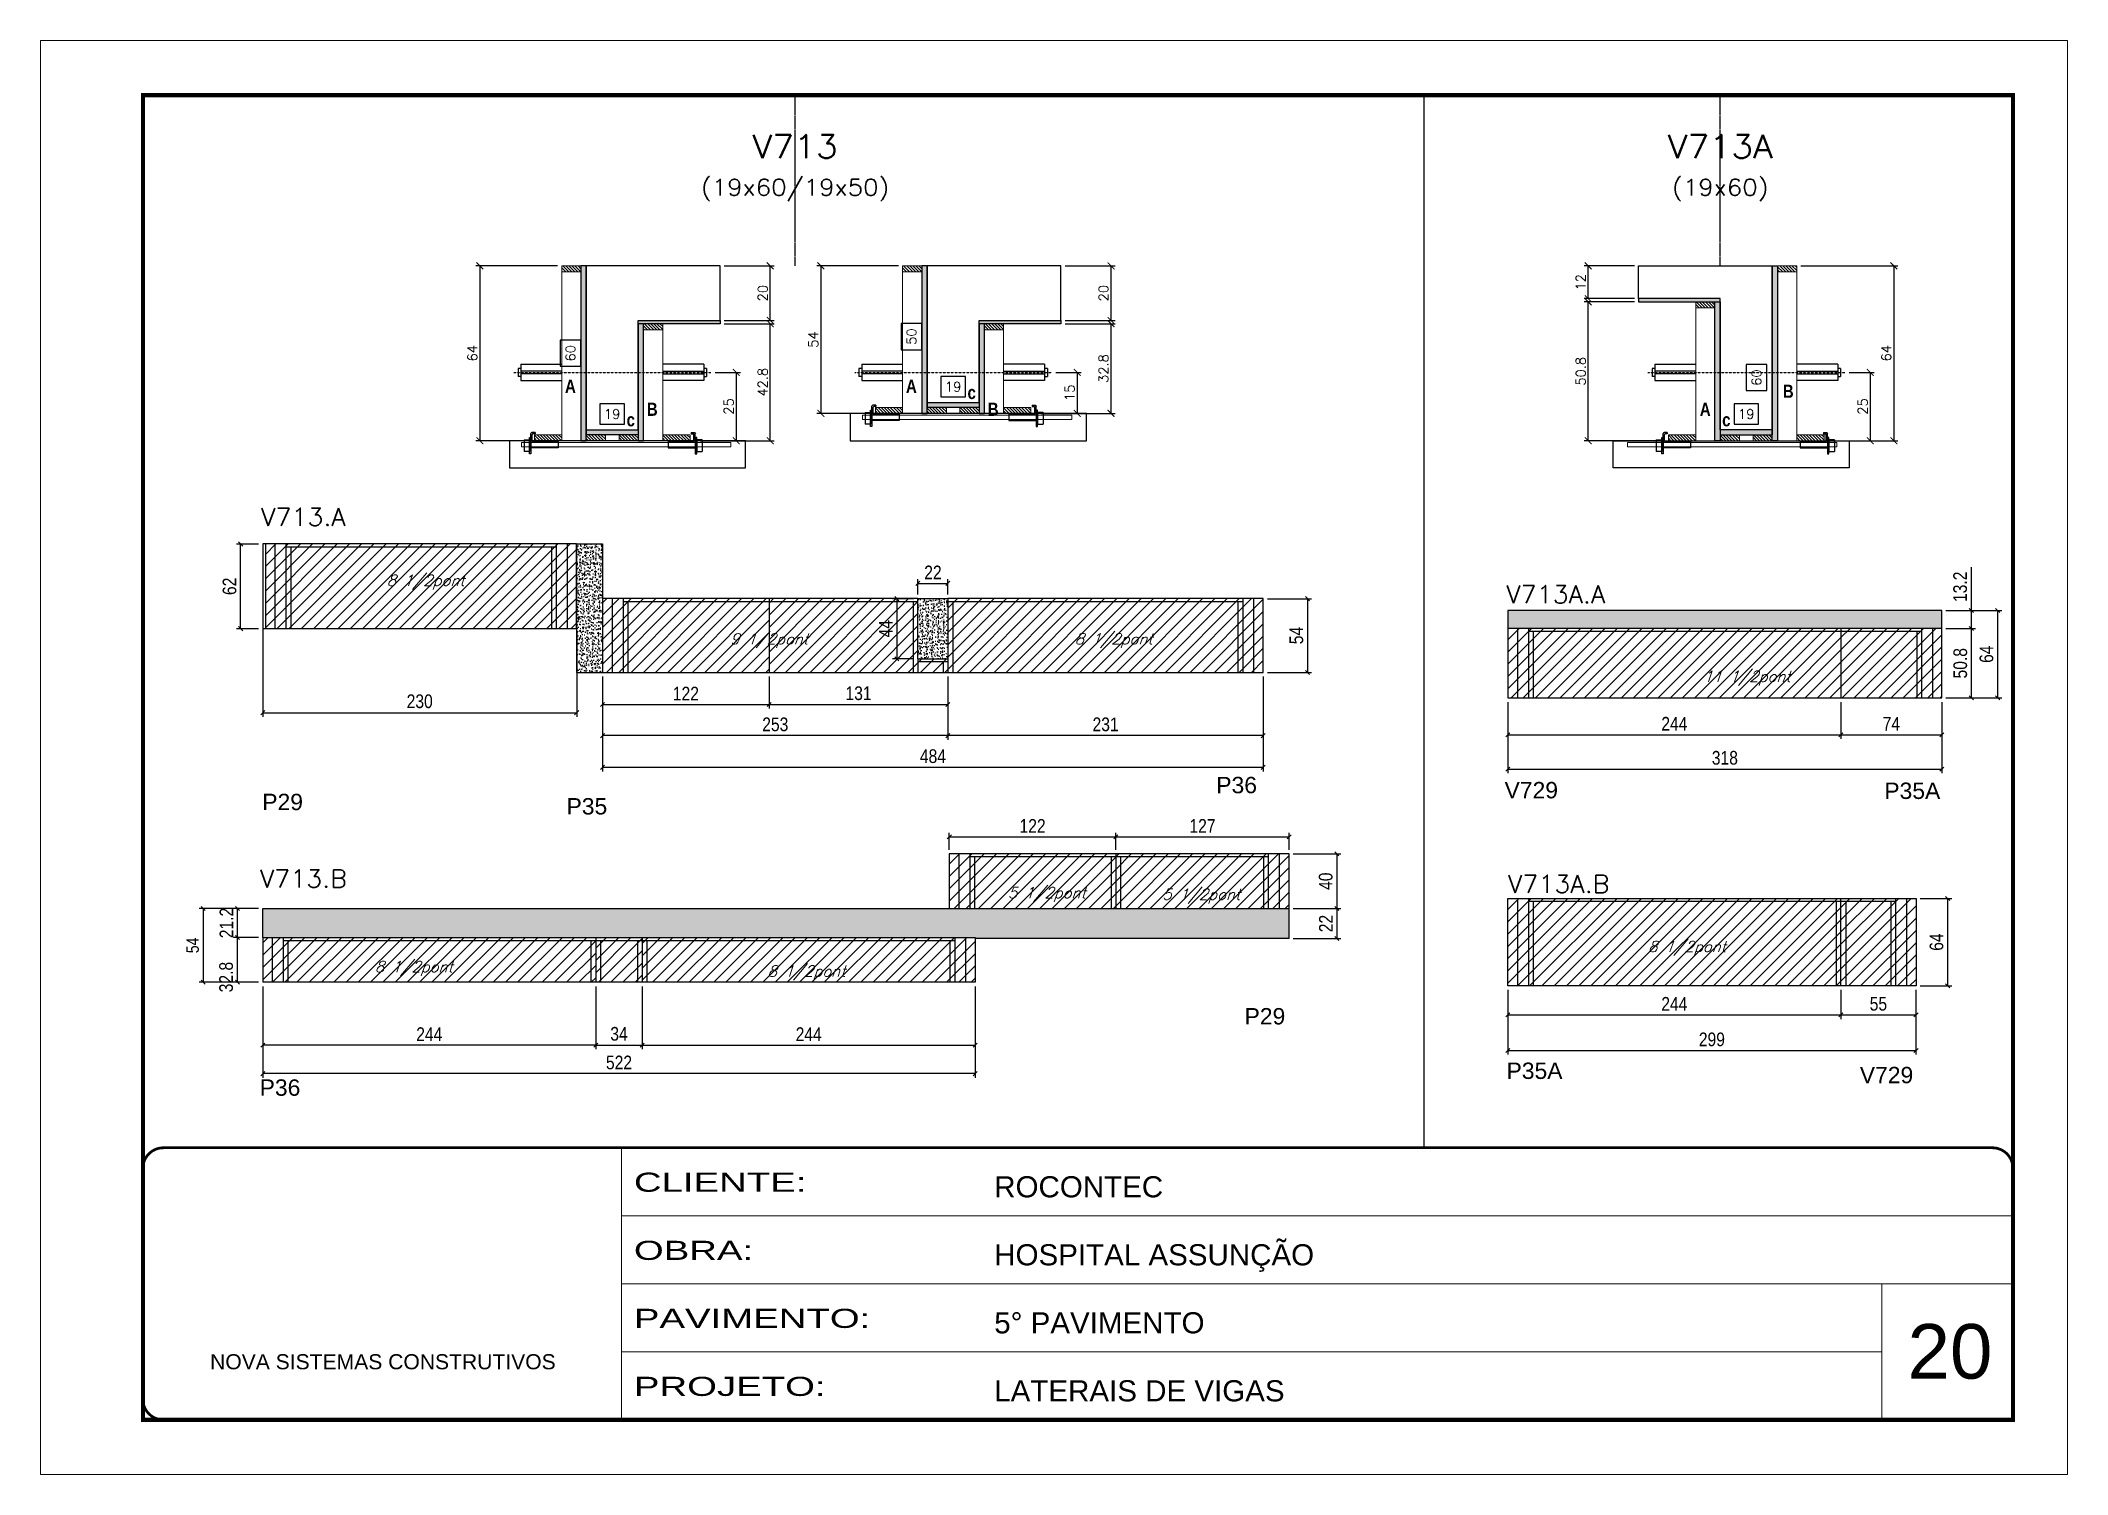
# Model space of a CAD drawing. Extents: x -20960 to -5926, y -2106 to 21915.
# Drawn here: x -7438 to -5953, y 16271 to 17321 of the extents above; entities that cross this region are included whole.
import ezdxf
from ezdxf.enums import TextEntityAlignment as Align

# ---------------------------------------------------------------- set-up
doc = ezdxf.new("R2010")
doc.units = 0
for name, pattern in [('CONTINUO', [0]), ('DASHED', [0.75, 0.5, -0.25]), ('HIDDEN', [0.375, 0.25, -0.125])]:
    doc.linetypes.add(name, pattern=pattern)
for name, color, linetype in [('5', 5, 'Continuous'), ('barrote', 251, 'Continuous'), ('COTA', 241, 'Continuous'), ('Cota Seção (2x)', 4, 'Continuous'), ('detalhes', 4, 'Continuous'), ('Painéis', 200, 'Continuous'), ('presilha', 1, 'Continuous'), ('Reaproveitamento', 251, 'Continuous'), ('SARR_2.2x7', 40, 'Continuous'), ('SARR_3.5x7', 81, 'Continuous'), ('TENSOR', 3, 'Continuous'), ('texto', 7, 'Continuous'), ('Texto de Titulo', 7, 'Continuous'), ('Texto Qtd Sarr', 242, 'Continuous')]:
    doc.layers.add(name, color=color, linetype=linetype)
for name, color, linetype, lineweight in [('CARIMBO', 255, 'Continuous', 9), ('CONCRETO', 251, 'Continuous', 25), ('Folhas', 255, 'Continuous', 9), ('Hachura', 251, 'Continuous', 9), ('Madeira', 126, 'Continuous', 18), ('SARRAFO DE PRESSAO', 251, 'DASHED', 9), ('SCO-___-LAJ', 2, 'Continuous', 0), ('Texto Seção', 7, 'Continuous', 15)]:
    doc.layers.add(name, color=color, linetype=linetype, lineweight=lineweight)
doc.styles.add('ARIAL', font='arial.ttf')
doc.styles.add('COTA TECNICA', font='techl___.ttf', dxfattribs={"height": 10})
doc.styles.add('COTA TECNICA-50', font='techl___.ttf', dxfattribs={"height": 9})
doc.styles.add('REGUA-120', font='ROMANS.shx', dxfattribs={"height": 15})
doc.styles.add('Romans', font='romans.shx')
doc.styles.get("Standard").update_dxf_attribs({"font": 'arial.ttf'})
doc.styles.add('TECNICA', font='techb___.ttf', dxfattribs={"height": 10})
doc.styles.add('Tecnologia', font='')
doc.styles.get('Tecnologia').set_extended_font_data('Forgotten Futurist')
doc.dimstyles.new('COTA PAINEL-50', dxfattribs={"dimtxt": 9, "dimasz": 3, "dimexe": 3, "dimexo": 3, "dimgap": 3, "dimtad": 1, "dimdec": 1, "dimzin": 12, "dimdsep": 46, "dimtxsty": 'COTA TECNICA-50', "dimblk1": 'OBLIQUE', "dimblk2": 'OBLIQUE', "dimsah": 1, "dimcen": 0.9, "dimclrd": 4, "dimclre": 4, "dimclrt": 240, "dimadec": 1, "dimazin": 3, "dimtfac": 1, "dimtdec": 1, "dimtmove": 0, "dimatfit": 3, "dimfxl": 1, "dimtolj": 1, "dimtzin": 12, "dimarcsym": 0})
doc.dimstyles.new('Cota Seção (2x)', dxfattribs={"dimtxt": 7, "dimasz": 5, "dimexe": 3, "dimexo": 3, "dimgap": 2, "dimtad": 3, "dimdec": 1, "dimlfac": 0.5, "dimzin": 12, "dimdsep": 46, "dimtxsty": 'Romans', "dimblk": 'ARCHTICK', "dimcen": 0, "dimclrd": 4, "dimclre": 4, "dimclrt": 1, "dimadec": 1, "dimazin": 3, "dimtfac": 1, "dimtdec": 1, "dimtmove": 0, "dimatfit": 3, "dimldrblk": 'OBLIQUE', "dimfxl": 1, "dimtolj": 1, "dimtzin": 12, "dimarcsym": 0})
doc.dimstyles.new('Cota Seção interna', dxfattribs={"dimtxt": 7, "dimasz": 6, "dimexe": 0.18, "dimexo": 2, "dimgap": -4, "dimtad": 3, "dimdec": 1, "dimlfac": 0.5, "dimzin": 12, "dimdsep": 46, "dimtxsty": 'Romans', "dimblk": 'ARCHTICK', "dimcen": 0.09, "dimse1": 1, "dimse2": 1, "dimsd1": 1, "dimsd2": 1, "dimclrd": 180, "dimclre": 5, "dimclrt": 1, "dimadec": 0, "dimazin": 3, "dimtfac": 1, "dimtdec": 1, "dimtofl": 0, "dimtmove": 0, "dimatfit": 3, "dimldrblk": 'ARCHTICK', "dimfxl": 1, "dimtolj": 1, "dimtzin": 0, "dimarcsym": 0})
doc.dimstyles.new('PAINEL', dxfattribs={"dimtxt": 10, "dimasz": 3, "dimexe": 3, "dimexo": 3, "dimgap": 3, "dimtad": 1, "dimdec": 1, "dimzin": 12, "dimdsep": 46, "dimtxsty": 'COTA TECNICA', "dimblk1": 'OBLIQUE', "dimblk2": 'OBLIQUE', "dimsah": 1, "dimcen": 0.9, "dimclrd": 4, "dimclre": 4, "dimclrt": 240, "dimadec": 1, "dimazin": 3, "dimtfac": 1, "dimtdec": 1, "dimtmove": 0, "dimatfit": 3, "dimfxl": 1, "dimtolj": 1, "dimtzin": 12, "dimarcsym": 0})
pattern_1 = [(50, (-140682.424, -14215.8866), (5.46554007, -0.47817257), [0.5715, -6.2865]), (355, (-140682.424, -14215.8866), (-1.05730264, 5.73170536), [0.4572, -5.02921753]), (100.4514447, (-140681.9687, -14215.9264), (4.40823741, 5.25353256), [0.48570026, -5.34270734]), (46.1842, (-140682.424, -14214.3626), (8.13237123, -1.26126984), [0.85725, -9.42975]), (96.6355576, (-140681.7464, -14214.468), (7.122124, 7.42278374), [0.7285507, -8.01406824]), (351.184151, (-140682.424, -14214.363), (7.122124, 7.42278374), [0.685799, -7.54379196]), (21, (-140681.662, -14214.7436), (4.54843174, -3.06795595), [0.5715, -6.2865]), (326, (-140681.662, -14214.7436), (1.85406085, 5.52563898), [0.4572, -5.0292]), (71.451445, (-140681.283, -14214.999), (6.40249258, 2.45768307), [0.48570026, -5.34269813]), (37.5, (-140682.4241, -14215.8866), (0.092658098, 2.536651166), [0, -4.96824, 0, -5.1054, 0, -5.04825]), (7.5, (-140682.424, -14215.8866), (2.004589875, 3.005417245), [0, -2.91084, 0, -4.85394, 0, -1.92405]), (327.5, (-140684.1234, -14215.8866), (4.067717855, -0.17186232), [0, -1.905, 0, -5.9436, 0, -7.8867]), (317.5, (-140684.8854, -14215.8866), (4.44387544, 0.76279473), [0, -2.4765, 0, -3.94716, 0, -5.6007])]
pattern_2 = [(45, (-148165.143, -7976.085), (-4.49012806, 4.49012806), [])]
pattern_3 = [(45, (-146788.7794, -7976.085), (-4.49012806, 4.49012806), [])]
pattern_4 = [(45, (-146593.643, -14885.5865), (-4.49012806, 4.49012806), [])]

msp = doc.modelspace()

# ---------------------------------------------------------------- texts
at = {"layer": '5', "linetype": 'Continuous'}
for s, rotation, p in [('P36', 359.99996, (-6577.1, 16769.91)), ('P29', 359.99996, (-7276.04, 16757.55)), ('P35', 359.99996, (-7053.12, 16754.36)), ('V729', 0.00004, (-6365.88, 16766.19)), ('P35A', 0.00004, (-6087.67, 16765.73)), ('P29', 359.99996, (-6556.38, 16600.61)), ('P35A', 0.00004, (-6364.45, 16560.7)), ('P36', 359.99996, (-7277.97, 16548.39)), ('V729', 0.00004, (-6105.62, 16557.56))]:
    msp.add_text(s, height=12, rotation=rotation, dxfattribs=at).set_placement(p)
at = {"layer": 'CARIMBO', "style": 'ARIAL'}
msp.add_text('20', height=40, dxfattribs=at).set_placement((-6070.64, 16341.23))
at = {"layer": 'detalhes', "style": 'TECNICA'}
for s, p in [('A', (-7054.26, 17063.12)), ('A', (-6804.48, 17063.12)), ('c', (-6759.36, 17058.59)), ('B', (-6162.02, 17059.47)), ('B', (-6994.3, 17046.28)), ('B', (-6744.52, 17046.28)), ('A', (-6222.85, 17046.28)), ('c', (-7009.13, 17038.59)), ('c', (-6206.47, 17038.59))]:
    msp.add_text(s, height=9.6, dxfattribs=at).set_placement(p)
at = {"layer": 'texto', "color": 2, "char_height": 8, "attachment_point": 5, "style": 'Romans'}
for s, insert in [('{\\Q19;\\C256;8 1/2pont}', (-7156.3, 16924.45)), ('{\\Q19;\\C256;9 1/2pont}', (-6904.66, 16881.65)), ('{\\Q19;\\C256;8 1/2pont}', (-6652.24, 16881.65)), ('{\\Q19;\\C256;11 1/2pont}', (-6188.28, 16854.13)), ('{\\Q19;\\C256;5 1/2pont}', (-6701.24, 16695.79)), ('{\\Q19;\\C256;5 1/2pont}', (-6588.1, 16694.56)), ('{\\Q19;\\C256;8 1/2pont}', (-6232.2, 16656.33)), ('{\\Q19;\\C256;8 1/2pont}', (-7165, 16641.62)), ('{\\Q19;\\C256;8 1/2pont}', (-6877.29, 16638.37))]:
    msp.add_mtext(s, dxfattribs=dict(at, insert=insert))
at = {"layer": 'Texto Seção', "style": 'REGUA-120', "width": 1.05}
for s, p in [('V713.A', (-7276.88, 16965.74)), ('V713A.A', (-6364.61, 16909.09)), ('V713.B', (-7277.79, 16700.94)), ('V713A.B', (-6363.35, 16697.02))]:
    msp.add_text(s, height=13, dxfattribs=at).set_placement(p)

# ---------------------------------------------------------------- blocks, each defined once
blk = doc.blocks.new('9999999999')
at = {"color": 30, "linetype": 'CONTINUO'}
for p, q in [((98564.6, 34230.2), (98564.6, 34429.4)), ((98564.6, 34379.6), (99584, 34379.6)), ((98564.6, 34329.8), (99488, 34329.8)), ((99584, 34329.8), (99488, 34329.8)), ((99488, 34329.8), (99488, 34230.2)), ((98564.6, 34280), (99488, 34280))]:
    blk.add_line(p, q, dxfattribs=at)
at = {"color": 30, "linetype": 'CONTINUO', "const_width": 2}
blk.add_lwpolyline([(99584, 34230.2), (99584, 34414.4, 0.414214), (99569, 34429.4), (98229, 34429.4, 0.414214), (98214, 34414.4), (98214, 34245.2, 0.414214), (98229, 34230.2), (99584, 34230.2)], format="xyb", dxfattribs=at)
at = {"layer": 'Folhas'}
blk.add_lwpolyline([(98139, 34190.2), (99624, 34190.2), (99624, 35240.2), (98139, 35240.2)], close=True, dxfattribs=at)
at = {"layer": 'Folhas', "color": 30, "const_width": 3}
blk.add_lwpolyline([(98214, 34230.2), (99584, 34230.2), (99584, 35200.2), (98214, 35200.2)], close=True, dxfattribs=at)
at = {"color": 7, "linetype": 'Continuous', "ltscale": 5, "style": 'ARIAL'}
for s, height, p in [('ROCONTEC', 15.48, (98837.7, 34393.1)), ('HOSPITAL ASSUNÇÃO', 15.483, (98837.7, 34343.3)), ('5° PAVIMENTO', 15.483, (98837.7, 34293.5)), ('NOVA SISTEMAS CONSTRUTIVOS', 11.059, (98263.2, 34267.2)), ('LATERAIS DE VIGAS', 15.483, (98837.7, 34243.7))]:
    blk.add_text(s, height=height, dxfattribs=at).set_placement(p)
at = {"layer": 'Folhas', "color": 7, "style": 'Tecnologia', "width": 1.5}
for s, p in [('CLIENTE:', (98573.7, 34397.2)), ('OBRA:', (98573.7, 34347.3)), ('PAVIMENTO:', (98573.7, 34297.5)), ('PROJETO:', (98573.7, 34247.7))]:
    blk.add_text(s, height=14, dxfattribs=at).set_placement(p)
blk = doc.blocks.new('_Oblique')
at = {"color": 0, "linetype": 'ByBlock', "lineweight": -2}
blk.add_line((-0.5, -0.5), (0.5, 0.5), dxfattribs=at)
blk = doc.blocks.new('*D499')
at = {"layer": 'COTA', "color": 4, "linetype": 'ByBlock', "lineweight": -2, "transparency": 16777216}
for p, q in [((-6363.5, 16836.7), (-6363.5, 16784.6)), ((-6045.5, 16836.7), (-6045.5, 16784.6)), ((-6363.5, 16787.6), (-6045.5, 16787.6))]:
    blk.add_line(p, q, dxfattribs=at)
at = {"layer": 'Defpoints', "color": 0, "linetype": 'ByBlock', "transparency": 16777216}
for p in [(-6363.5, 16839.7), (-6045.5, 16839.7), (-6045.5, 16787.6)]:
    blk.add_point(p, dxfattribs=at)
at = {"layer": 'COTA', "color": 4, "linetype": 'ByBlock', "lineweight": -2, "transparency": 16777216, "xscale": 3, "yscale": 3, "zscale": 3, "rotation": 180}
blk.add_blockref('_Oblique', (-6363.5, 16787.6), dxfattribs=at)
at = {"layer": 'COTA', "color": 4, "linetype": 'ByBlock', "lineweight": -2, "transparency": 16777216, "xscale": 3, "yscale": 3, "zscale": 3}
blk.add_blockref('_Oblique', (-6045.5, 16787.6), dxfattribs=at)
at = {"layer": 'COTA', "color": 240, "linetype": 'ByBlock', "transparency": 16777216, "insert": (-6204.5, 16795.8), "char_height": 10, "attachment_point": 5, "style": 'COTA TECNICA'}
blk.add_mtext('\\A1;318', dxfattribs=at)
blk = doc.blocks.new('*D500')
at = {"layer": 'COTA', "color": 4, "linetype": 'ByBlock', "lineweight": -2, "transparency": 16777216}
for p, q in [((-6363.5, 16625.9), (-6363.5, 16578.5)), ((-6064.5, 16625.9), (-6064.5, 16578.5)), ((-6363.5, 16581.5), (-6064.5, 16581.5))]:
    blk.add_line(p, q, dxfattribs=at)
at = {"layer": 'Defpoints', "color": 0, "linetype": 'ByBlock', "transparency": 16777216}
for p in [(-6363.5, 16628.9), (-6064.5, 16628.9), (-6064.5, 16581.5)]:
    blk.add_point(p, dxfattribs=at)
at = {"layer": 'COTA', "color": 4, "linetype": 'ByBlock', "lineweight": -2, "transparency": 16777216, "xscale": 3, "yscale": 3, "zscale": 3, "rotation": 180}
blk.add_blockref('_Oblique', (-6363.5, 16581.5), dxfattribs=at)
at = {"layer": 'COTA', "color": 4, "linetype": 'ByBlock', "lineweight": -2, "transparency": 16777216, "xscale": 3, "yscale": 3, "zscale": 3}
blk.add_blockref('_Oblique', (-6064.5, 16581.5), dxfattribs=at)
at = {"layer": 'COTA', "color": 240, "linetype": 'ByBlock', "transparency": 16777216, "insert": (-6214, 16589.6), "char_height": 10, "attachment_point": 5, "style": 'COTA TECNICA'}
blk.add_mtext('\\A1;299', dxfattribs=at)
blk = doc.blocks.new('*D501')
at = {"layer": 'COTA', "color": 4, "linetype": 'ByBlock', "lineweight": -2, "transparency": 16777216}
for p, q in [((-6042.5, 16890.5), (-6020.9, 16890.5)), ((-6023.9, 16839.7), (-6023.9, 16890.5)), ((-6042.5, 16839.7), (-6020.9, 16839.7))]:
    blk.add_line(p, q, dxfattribs=at)
at = {"layer": 'Defpoints', "color": 0, "linetype": 'ByBlock', "transparency": 16777216}
for p in [(-6045.5, 16890.5), (-6023.9, 16890.5), (-6045.5, 16839.7)]:
    blk.add_point(p, dxfattribs=at)
at = {"layer": 'COTA', "color": 4, "linetype": 'ByBlock', "lineweight": -2, "transparency": 16777216, "xscale": 3, "yscale": 3, "zscale": 3}
for p, rotation in [((-6023.9, 16890.5), 90), ((-6023.9, 16839.7), 270)]:
    blk.add_blockref('_Oblique', p, dxfattribs=dict(at, rotation=rotation))
at = {"layer": 'COTA', "color": 240, "linetype": 'ByBlock', "transparency": 16777216, "insert": (-6032, 16865.1), "char_height": 10, "attachment_point": 5, "rotation": 90, "style": 'COTA TECNICA'}
blk.add_mtext('\\A1;50.8', dxfattribs=at)
blk = doc.blocks.new('*D502')
at = {"layer": 'COTA', "color": 4, "linetype": 'ByBlock', "lineweight": -2, "transparency": 16777216}
for p, q in [((-6023.9, 16903.7), (-6023.9, 16935.5)), ((-6042.5, 16903.7), (-6020.9, 16903.7)), ((-6023.9, 16890.5), (-6023.9, 16903.7)), ((-6042.5, 16890.5), (-6020.9, 16890.5))]:
    blk.add_line(p, q, dxfattribs=at)
at = {"layer": 'Defpoints', "color": 0, "linetype": 'ByBlock', "transparency": 16777216}
for p in [(-6045.5, 16903.7), (-6023.9, 16903.7), (-6045.5, 16890.5)]:
    blk.add_point(p, dxfattribs=at)
at = {"layer": 'COTA', "color": 4, "linetype": 'ByBlock', "lineweight": -2, "transparency": 16777216, "xscale": 3, "yscale": 3, "zscale": 3}
for p, rotation in [((-6023.9, 16903.7), 90), ((-6023.9, 16890.5), 270)]:
    blk.add_blockref('_Oblique', p, dxfattribs=dict(at, rotation=rotation))
at = {"layer": 'COTA', "color": 240, "linetype": 'ByBlock', "transparency": 16777216, "insert": (-6032.1, 16921.1), "char_height": 10, "attachment_point": 5, "rotation": 90, "style": 'COTA TECNICA'}
blk.add_mtext('\\A1;13.2', dxfattribs=at)
blk = doc.blocks.new('*D503')
at = {"layer": 'COTA', "color": 4, "linetype": 'ByBlock', "lineweight": -2, "transparency": 16777216}
for p, q in [((-6042.5, 16903.7), (-6001.6, 16903.7)), ((-6004.6, 16839.7), (-6004.6, 16903.7)), ((-6042.5, 16839.7), (-6001.6, 16839.7))]:
    blk.add_line(p, q, dxfattribs=at)
at = {"layer": 'Defpoints', "color": 0, "linetype": 'ByBlock', "transparency": 16777216}
for p in [(-6045.5, 16903.7), (-6004.6, 16903.7), (-6045.5, 16839.7)]:
    blk.add_point(p, dxfattribs=at)
at = {"layer": 'COTA', "color": 4, "linetype": 'ByBlock', "lineweight": -2, "transparency": 16777216, "xscale": 3, "yscale": 3, "zscale": 3}
for p, rotation in [((-6004.6, 16903.7), 90), ((-6004.6, 16839.7), 270)]:
    blk.add_blockref('_Oblique', p, dxfattribs=dict(at, rotation=rotation))
at = {"layer": 'COTA', "color": 240, "linetype": 'ByBlock', "transparency": 16777216, "insert": (-6012.8, 16871.7), "char_height": 10, "attachment_point": 5, "rotation": 90, "style": 'COTA TECNICA'}
blk.add_mtext('\\A1;64', dxfattribs=at)
blk = doc.blocks.new('*D504')
at = {"layer": 'COTA', "color": 4, "linetype": 'ByBlock', "lineweight": -2, "transparency": 16777216}
for p, q in [((-6061.5, 16692.9), (-6038.3, 16692.9)), ((-6041.3, 16692.9), (-6041.3, 16628.9)), ((-6061.5, 16628.9), (-6038.3, 16628.9))]:
    blk.add_line(p, q, dxfattribs=at)
at = {"layer": 'Defpoints', "color": 0, "linetype": 'ByBlock', "transparency": 16777216}
for p in [(-6064.5, 16692.9), (-6064.5, 16628.9), (-6041.3, 16628.9)]:
    blk.add_point(p, dxfattribs=at)
at = {"layer": 'COTA', "color": 4, "linetype": 'ByBlock', "lineweight": -2, "transparency": 16777216, "xscale": 3, "yscale": 3, "zscale": 3}
for p, rotation in [((-6041.3, 16692.9), 90), ((-6041.3, 16628.9), 270)]:
    blk.add_blockref('_Oblique', p, dxfattribs=dict(at, rotation=rotation))
at = {"layer": 'COTA', "color": 240, "linetype": 'ByBlock', "transparency": 16777216, "insert": (-6049.4, 16660.9), "char_height": 10, "attachment_point": 5, "rotation": 90, "style": 'COTA TECNICA'}
blk.add_mtext('\\A1;64', dxfattribs=at)
blk = doc.blocks.new('*D505')
at = {"layer": 'COTA', "color": 4, "linetype": 'ByBlock', "lineweight": -2, "transparency": 16777216}
for p, q in [((-6363.5, 16836.7), (-6363.5, 16809.7)), ((-6119.5, 16836.7), (-6119.5, 16809.7)), ((-6363.5, 16812.7), (-6119.5, 16812.7))]:
    blk.add_line(p, q, dxfattribs=at)
at = {"layer": 'Defpoints', "color": 0, "linetype": 'ByBlock', "transparency": 16777216}
for p in [(-6363.5, 16839.7), (-6119.5, 16839.7), (-6119.5, 16812.7)]:
    blk.add_point(p, dxfattribs=at)
at = {"layer": 'COTA', "color": 4, "linetype": 'ByBlock', "lineweight": -2, "transparency": 16777216, "xscale": 3, "yscale": 3, "zscale": 3, "rotation": 180}
blk.add_blockref('_Oblique', (-6363.5, 16812.7), dxfattribs=at)
at = {"layer": 'COTA', "color": 4, "linetype": 'ByBlock', "lineweight": -2, "transparency": 16777216, "xscale": 3, "yscale": 3, "zscale": 3}
blk.add_blockref('_Oblique', (-6119.5, 16812.7), dxfattribs=at)
at = {"layer": 'COTA', "color": 240, "linetype": 'ByBlock', "transparency": 16777216, "insert": (-6241.5, 16820.8), "char_height": 10, "attachment_point": 5, "style": 'COTA TECNICA'}
blk.add_mtext('\\A1;244', dxfattribs=at)
blk = doc.blocks.new('*D506')
at = {"layer": 'COTA', "color": 4, "linetype": 'ByBlock', "lineweight": -2, "transparency": 16777216}
for p, q in [((-6119.5, 16836.7), (-6119.5, 16809.7)), ((-6045.5, 16836.7), (-6045.5, 16809.7)), ((-6119.5, 16812.7), (-6045.5, 16812.7))]:
    blk.add_line(p, q, dxfattribs=at)
at = {"layer": 'Defpoints', "color": 0, "linetype": 'ByBlock', "transparency": 16777216}
for p in [(-6119.5, 16839.7), (-6045.5, 16839.7), (-6045.5, 16812.7)]:
    blk.add_point(p, dxfattribs=at)
at = {"layer": 'COTA', "color": 4, "linetype": 'ByBlock', "lineweight": -2, "transparency": 16777216, "xscale": 3, "yscale": 3, "zscale": 3, "rotation": 180}
blk.add_blockref('_Oblique', (-6119.5, 16812.7), dxfattribs=at)
at = {"layer": 'COTA', "color": 4, "linetype": 'ByBlock', "lineweight": -2, "transparency": 16777216, "xscale": 3, "yscale": 3, "zscale": 3}
blk.add_blockref('_Oblique', (-6045.5, 16812.7), dxfattribs=at)
at = {"layer": 'COTA', "color": 240, "linetype": 'ByBlock', "transparency": 16777216, "insert": (-6082.5, 16820.8), "char_height": 10, "attachment_point": 5, "style": 'COTA TECNICA'}
blk.add_mtext('\\A1;74', dxfattribs=at)
blk = doc.blocks.new('*D507')
at = {"layer": 'COTA', "color": 4, "linetype": 'ByBlock', "lineweight": -2, "transparency": 16777216}
for p, q in [((-6363.5, 16625.9), (-6363.5, 16604.6)), ((-6119.5, 16625.9), (-6119.5, 16604.6)), ((-6363.5, 16607.6), (-6119.5, 16607.6))]:
    blk.add_line(p, q, dxfattribs=at)
at = {"layer": 'Defpoints', "color": 0, "linetype": 'ByBlock', "transparency": 16777216}
for p in [(-6363.5, 16628.9), (-6119.5, 16628.9), (-6119.5, 16607.6)]:
    blk.add_point(p, dxfattribs=at)
at = {"layer": 'COTA', "color": 4, "linetype": 'ByBlock', "lineweight": -2, "transparency": 16777216, "xscale": 3, "yscale": 3, "zscale": 3, "rotation": 180}
blk.add_blockref('_Oblique', (-6363.5, 16607.6), dxfattribs=at)
at = {"layer": 'COTA', "color": 4, "linetype": 'ByBlock', "lineweight": -2, "transparency": 16777216, "xscale": 3, "yscale": 3, "zscale": 3}
blk.add_blockref('_Oblique', (-6119.5, 16607.6), dxfattribs=at)
at = {"layer": 'COTA', "color": 240, "linetype": 'ByBlock', "transparency": 16777216, "insert": (-6241.5, 16615.7), "char_height": 10, "attachment_point": 5, "style": 'COTA TECNICA'}
blk.add_mtext('\\A1;244', dxfattribs=at)
blk = doc.blocks.new('*D508')
at = {"layer": 'COTA', "color": 4, "linetype": 'ByBlock', "lineweight": -2, "transparency": 16777216}
for p, q in [((-6119.5, 16625.9), (-6119.5, 16604.6)), ((-6064.5, 16625.9), (-6064.5, 16604.6)), ((-6119.5, 16607.6), (-6064.5, 16607.6))]:
    blk.add_line(p, q, dxfattribs=at)
at = {"layer": 'Defpoints', "color": 0, "linetype": 'ByBlock', "transparency": 16777216}
for p in [(-6119.5, 16628.9), (-6064.5, 16628.9), (-6064.5, 16607.6)]:
    blk.add_point(p, dxfattribs=at)
at = {"layer": 'COTA', "color": 4, "linetype": 'ByBlock', "lineweight": -2, "transparency": 16777216, "xscale": 3, "yscale": 3, "zscale": 3, "rotation": 180}
blk.add_blockref('_Oblique', (-6119.5, 16607.6), dxfattribs=at)
at = {"layer": 'COTA', "color": 4, "linetype": 'ByBlock', "lineweight": -2, "transparency": 16777216, "xscale": 3, "yscale": 3, "zscale": 3}
blk.add_blockref('_Oblique', (-6064.5, 16607.6), dxfattribs=at)
at = {"layer": 'COTA', "color": 240, "linetype": 'ByBlock', "transparency": 16777216, "insert": (-6092, 16615.7), "char_height": 10, "attachment_point": 5, "style": 'COTA TECNICA'}
blk.add_mtext('\\A1;55', dxfattribs=at)
blk = doc.blocks.new('titulo1')
at = {"layer": 'Defpoints', "color": 252, "linetype": 'HIDDEN', "ltscale": 2}
blk.add_line((0, 0), (0, 125), dxfattribs=at)
at = {"layer": 'Defpoints', "style": 'Romans', "oblique": 15}
blk.add_attdef('FOLHA', text='', height=10, dxfattribs=at).set_placement((0, 15.6), align=Align.MIDDLE_CENTER)
at = {"layer": 'Texto Qtd Sarr', "color": 3, "style": 'Romans', "oblique": 15}
for tag, height, p in [('TITULO', 17, (0, 71.4)), ('SEÇÃO', 12, (0, 41.5))]:
    blk.add_attdef(tag, text='', height=height, dxfattribs=at).set_placement(p, align=Align.MIDDLE_CENTER)
blk = doc.blocks.new('_ArchTick')
at = {"color": 0, "linetype": 'ByBlock', "const_width": 0.15}
blk.add_lwpolyline([(-0.5, -0.5), (0.5, 0.5)], dxfattribs=at)
blk = doc.blocks.new('*D509')
at = {"layer": 'COTA', "color": 4, "lineweight": -2, "transparency": 16777216}
for p, q in [((-6270.8, 17129.7), (-6307.6, 17129.7)), ((-6304.6, 17028.1), (-6304.6, 17129.7)), ((-6253.2, 17028.1), (-6307.6, 17028.1))]:
    blk.add_line(p, q, dxfattribs=at)
at = {"layer": 'Defpoints', "color": 0, "transparency": 16777216}
for p in [(-6304.6, 17129.7), (-6267.8, 17129.7), (-6250.2, 17028.1)]:
    blk.add_point(p, dxfattribs=at)
at = {"layer": 'COTA', "color": 4, "lineweight": -2, "transparency": 16777216, "xscale": 5, "yscale": 5, "zscale": 5}
for p, rotation in [((-6304.6, 17129.7), 90), ((-6304.6, 17028.1), 270)]:
    blk.add_blockref('_ArchTick', p, dxfattribs=dict(at, rotation=rotation))
at = {"layer": 'COTA', "color": 1, "transparency": 16777216, "insert": (-6310.1, 17078.9), "char_height": 7, "attachment_point": 5, "rotation": 90, "style": 'Romans'}
blk.add_mtext('\\A1;50.8', dxfattribs=at)
blk = doc.blocks.new('*D510')
at = {"layer": 'COTA', "color": 4, "lineweight": -2, "transparency": 16777216}
for p, q in [((-6270.8, 17156.1), (-6307.6, 17156.1)), ((-6304.6, 17132.1), (-6304.6, 17156.1)), ((-6270.8, 17132.1), (-6307.6, 17132.1))]:
    blk.add_line(p, q, dxfattribs=at)
at = {"layer": 'Defpoints', "color": 0, "transparency": 16777216}
for p in [(-6304.6, 17156.1), (-6267.8, 17156.1), (-6267.8, 17132.1)]:
    blk.add_point(p, dxfattribs=at)
at = {"layer": 'COTA', "color": 4, "lineweight": -2, "transparency": 16777216, "xscale": 5, "yscale": 5, "zscale": 5}
for p, rotation in [((-6304.6, 17156.1), 90), ((-6304.6, 17132.1), 270)]:
    blk.add_blockref('_ArchTick', p, dxfattribs=dict(at, rotation=rotation))
at = {"layer": 'COTA', "color": 1, "transparency": 16777216, "insert": (-6310.1, 17144.1), "char_height": 7, "attachment_point": 5, "rotation": 90, "style": 'Romans'}
blk.add_mtext('\\A1;12', dxfattribs=at)
blk = doc.blocks.new('*D511')
at = {"layer": 'Cota Seção (2x)', "color": 180, "lineweight": -2, "transparency": 16777216}
for p, q in [((-6173.8, 17083.8), (-6188.8, 17083.8)), ((-6188.8, 17083.8), (-6188.8, 17064.8)), ((-6173.8, 17064.8), (-6173.8, 17083.8)), ((-6188.8, 17064.8), (-6173.8, 17064.8))]:
    blk.add_line(p, q, dxfattribs=at)
at = {"layer": 'Defpoints', "color": 0, "transparency": 16777216}
for p in [(-6207.8, 17156.1), (-6169.8, 17156.1), (-6207.8, 17036.1)]:
    blk.add_point(p, dxfattribs=at)
at = {"layer": 'Cota Seção (2x)', "color": 1, "transparency": 16777216, "insert": (-6181.3, 17074.3), "char_height": 7, "attachment_point": 5, "rotation": 90, "style": 'Romans'}
blk.add_mtext('\\A1;60', dxfattribs=at)
blk = doc.blocks.new('PRESILHA METÁLICA 1')
at = {"layer": 'presilha'}
for p, q in [((0, 13), (6, 13)), ((0, 13), (0, 0)), ((6, 0), (0, 0)), ((6, 15.5), (7.5, 15.5)), ((6, -2.5), (6, 15.5)), ((6, 13), (6, 0)), ((7.5, 10.6), (7.5, 19.9)), ((7.5, 15.5), (7.5, -2.5)), ((37.5, 4.1), (7.5, 4.1)), ((12, 21), (8.6, 21)), ((9, 11.6), (9, 18.9)), ((12, 19.5), (9.6, 19.5)), ((37.5, 11), (9.6, 11)), ((12, 21), (12, 19.5)), ((37.5, 11), (37.5, 4.1)), ((7.5, -2.5), (6, -2.5))]:
    blk.add_line(p, q, dxfattribs=at)
for centre, radius, start, end in [((8.6, 19.9), 1.14, 90, 180), ((9.6, 18.9), 0.57, 90, 180), ((9.6, 11.6), 0.57, 180, 270)]:
    blk.add_arc(centre, radius, start, end, dxfattribs=at)
blk = doc.blocks.new('*D512')
at = {"layer": 'Cota Seção (2x)', "color": 180, "lineweight": -2, "transparency": 16777216}
for p, q in [((-6179.8, 17055.1), (-6197.8, 17055.1)), ((-6197.8, 17055.1), (-6197.8, 17040.1)), ((-6179.8, 17040.1), (-6179.8, 17055.1)), ((-6197.8, 17040.1), (-6179.8, 17040.1))]:
    blk.add_line(p, q, dxfattribs=at)
at = {"layer": 'Defpoints', "color": 0, "transparency": 16777216}
for p in [(-6207.8, 17036.1), (-6207.8, 17028.1), (-6169.9, 17028.1)]:
    blk.add_point(p, dxfattribs=at)
at = {"layer": 'Cota Seção (2x)', "color": 1, "transparency": 16777216, "insert": (-6188.8, 17047.6), "char_height": 7, "attachment_point": 5, "style": 'Romans'}
blk.add_mtext('\\A1;19', dxfattribs=at)
blk = doc.blocks.new('*D513')
at = {"layer": 'COTA', "color": 4, "lineweight": -2, "transparency": 16777216}
for p, q in [((-6148.8, 17156.1), (-6077.7, 17156.1)), ((-6080.7, 17156.1), (-6080.7, 17028.1)), ((-6148.8, 17028.1), (-6077.7, 17028.1))]:
    blk.add_line(p, q, dxfattribs=at)
at = {"layer": 'Defpoints', "color": 0, "transparency": 16777216}
for p in [(-6151.8, 17156.1), (-6151.8, 17028.1), (-6080.7, 17028.1)]:
    blk.add_point(p, dxfattribs=at)
at = {"layer": 'COTA', "color": 4, "lineweight": -2, "transparency": 16777216, "xscale": 5, "yscale": 5, "zscale": 5}
for p, rotation in [((-6080.7, 17156.1), 90), ((-6080.7, 17028.1), 270)]:
    blk.add_blockref('_ArchTick', p, dxfattribs=dict(at, rotation=rotation))
at = {"layer": 'COTA', "color": 1, "transparency": 16777216, "insert": (-6086.2, 17092.1), "char_height": 7, "attachment_point": 5, "rotation": 90, "style": 'Romans'}
blk.add_mtext('\\A1;64', dxfattribs=at)
blk = doc.blocks.new('*D514')
at = {"layer": 'COTA', "color": 4, "linetype": 'ByBlock', "lineweight": -2, "transparency": 16777216}
for p, q in [((-7275.7, 16628.5), (-7275.7, 16582.5)), ((-7031.7, 16628.5), (-7031.7, 16582.5)), ((-7031.7, 16585.5), (-7275.7, 16585.5))]:
    blk.add_line(p, q, dxfattribs=at)
at = {"layer": 'Defpoints', "color": 0, "linetype": 'ByBlock', "transparency": 16777216}
for p in [(-7275.7, 16631.5), (-7031.7, 16631.5), (-7275.7, 16585.5)]:
    blk.add_point(p, dxfattribs=at)
at = {"layer": 'COTA', "color": 4, "linetype": 'ByBlock', "lineweight": -2, "transparency": 16777216, "xscale": 3, "yscale": 3, "zscale": 3, "rotation": 180}
blk.add_blockref('_Oblique', (-7275.7, 16585.5), dxfattribs=at)
at = {"layer": 'COTA', "color": 4, "linetype": 'ByBlock', "lineweight": -2, "transparency": 16777216, "xscale": 3, "yscale": 3, "zscale": 3}
blk.add_blockref('_Oblique', (-7031.7, 16585.5), dxfattribs=at)
at = {"layer": 'COTA', "color": 240, "linetype": 'ByBlock', "transparency": 16777216, "insert": (-7153.7, 16593.5), "char_height": 10, "attachment_point": 5, "style": 'COTA TECNICA'}
blk.add_mtext('\\A1;244', dxfattribs=at)
blk = doc.blocks.new('*D515')
at = {"layer": 'COTA', "color": 4, "linetype": 'ByBlock', "lineweight": -2, "transparency": 16777216}
for p, q in [((-7031.7, 16628.5), (-7031.7, 16582.5)), ((-6997.7, 16628.5), (-6997.7, 16582.5)), ((-7031.7, 16585.5), (-6997.7, 16585.5))]:
    blk.add_line(p, q, dxfattribs=at)
at = {"layer": 'Defpoints', "color": 0, "linetype": 'ByBlock', "transparency": 16777216}
for p in [(-7031.7, 16631.5), (-6997.7, 16631.5), (-6997.7, 16585.5)]:
    blk.add_point(p, dxfattribs=at)
at = {"layer": 'COTA', "color": 4, "linetype": 'ByBlock', "lineweight": -2, "transparency": 16777216, "xscale": 3, "yscale": 3, "zscale": 3, "rotation": 180}
blk.add_blockref('_Oblique', (-7031.7, 16585.5), dxfattribs=at)
at = {"layer": 'COTA', "color": 4, "linetype": 'ByBlock', "lineweight": -2, "transparency": 16777216, "xscale": 3, "yscale": 3, "zscale": 3}
blk.add_blockref('_Oblique', (-6997.7, 16585.5), dxfattribs=at)
at = {"layer": 'COTA', "color": 240, "linetype": 'ByBlock', "transparency": 16777216, "insert": (-7014.7, 16593.7), "char_height": 10, "attachment_point": 5, "style": 'COTA TECNICA'}
blk.add_mtext('\\A1;34', dxfattribs=at)
blk = doc.blocks.new('*D516')
at = {"layer": 'COTA', "color": 4, "linetype": 'ByBlock', "lineweight": -2, "transparency": 16777216}
for p, q in [((-6773.7, 16855.4), (-6773.7, 16809.1)), ((-6542.7, 16855.4), (-6542.7, 16809.1)), ((-6542.7, 16812.1), (-6773.7, 16812.1))]:
    blk.add_line(p, q, dxfattribs=at)
at = {"layer": 'Defpoints', "color": 0, "linetype": 'ByBlock', "transparency": 16777216}
for p in [(-6773.7, 16858.4), (-6542.7, 16858.4), (-6773.7, 16812.1)]:
    blk.add_point(p, dxfattribs=at)
at = {"layer": 'COTA', "color": 4, "linetype": 'ByBlock', "lineweight": -2, "transparency": 16777216, "xscale": 3, "yscale": 3, "zscale": 3, "rotation": 180}
blk.add_blockref('_Oblique', (-6773.7, 16812.1), dxfattribs=at)
at = {"layer": 'COTA', "color": 4, "linetype": 'ByBlock', "lineweight": -2, "transparency": 16777216, "xscale": 3, "yscale": 3, "zscale": 3}
blk.add_blockref('_Oblique', (-6542.7, 16812.1), dxfattribs=at)
at = {"layer": 'COTA', "color": 240, "linetype": 'ByBlock', "transparency": 16777216, "insert": (-6658.2, 16820.3), "char_height": 10, "attachment_point": 5, "style": 'COTA TECNICA'}
blk.add_mtext('\\A1;231', dxfattribs=at)
blk = doc.blocks.new('*D517')
at = {"layer": 'COTA', "color": 4, "linetype": 'ByBlock', "lineweight": -2, "transparency": 16777216}
for p, q in [((-7026.7, 16855.4), (-7026.7, 16809.1)), ((-6773.7, 16855.4), (-6773.7, 16809.1)), ((-6773.7, 16812.1), (-7026.7, 16812.1))]:
    blk.add_line(p, q, dxfattribs=at)
at = {"layer": 'Defpoints', "color": 0, "linetype": 'ByBlock', "transparency": 16777216}
for p in [(-7026.7, 16858.4), (-6773.7, 16858.4), (-7026.7, 16812.1)]:
    blk.add_point(p, dxfattribs=at)
at = {"layer": 'COTA', "color": 4, "linetype": 'ByBlock', "lineweight": -2, "transparency": 16777216, "xscale": 3, "yscale": 3, "zscale": 3, "rotation": 180}
blk.add_blockref('_Oblique', (-7026.7, 16812.1), dxfattribs=at)
at = {"layer": 'COTA', "color": 4, "linetype": 'ByBlock', "lineweight": -2, "transparency": 16777216, "xscale": 3, "yscale": 3, "zscale": 3}
blk.add_blockref('_Oblique', (-6773.7, 16812.1), dxfattribs=at)
at = {"layer": 'COTA', "color": 240, "linetype": 'ByBlock', "transparency": 16777216, "insert": (-6900.2, 16820.3), "char_height": 10, "attachment_point": 5, "style": 'COTA TECNICA'}
blk.add_mtext('\\A1;253', dxfattribs=at)
blk = doc.blocks.new('*D518')
at = {"layer": 'COTA', "color": 4, "linetype": 'ByBlock', "lineweight": -2, "transparency": 16777216}
for p, q in [((-7275.7, 16927.4), (-7275.7, 16825.9)), ((-7045.7, 16887.4), (-7045.7, 16825.9)), ((-7275.7, 16828.9), (-7045.7, 16828.9))]:
    blk.add_line(p, q, dxfattribs=at)
at = {"layer": 'Defpoints', "color": 0, "linetype": 'ByBlock', "transparency": 16777216}
for p in [(-7275.7, 16930.4), (-7045.7, 16890.4), (-7045.7, 16828.9)]:
    blk.add_point(p, dxfattribs=at)
at = {"layer": 'COTA', "color": 4, "linetype": 'ByBlock', "lineweight": -2, "transparency": 16777216, "xscale": 3, "yscale": 3, "zscale": 3, "rotation": 180}
blk.add_blockref('_Oblique', (-7275.7, 16828.9), dxfattribs=at)
at = {"layer": 'COTA', "color": 4, "linetype": 'ByBlock', "lineweight": -2, "transparency": 16777216, "xscale": 3, "yscale": 3, "zscale": 3}
blk.add_blockref('_Oblique', (-7045.7, 16828.9), dxfattribs=at)
at = {"layer": 'COTA', "color": 240, "linetype": 'ByBlock', "transparency": 16777216, "insert": (-7160.7, 16837.2), "char_height": 10, "attachment_point": 5, "style": 'COTA TECNICA'}
blk.add_mtext('\\A1;230', dxfattribs=at)
blk = doc.blocks.new('*D519')
at = {"layer": 'COTA', "color": 4, "linetype": 'ByBlock', "lineweight": -2, "transparency": 16777216}
for p, q in [((-7026.7, 16855.4), (-7026.7, 16831.9)), ((-6904.7, 16855.4), (-6904.7, 16831.9)), ((-7026.7, 16834.9), (-6904.7, 16834.9))]:
    blk.add_line(p, q, dxfattribs=at)
at = {"layer": 'Defpoints', "color": 0, "linetype": 'ByBlock', "transparency": 16777216}
for p in [(-7026.7, 16858.4), (-6904.7, 16858.4), (-6904.7, 16834.9)]:
    blk.add_point(p, dxfattribs=at)
at = {"layer": 'COTA', "color": 4, "linetype": 'ByBlock', "lineweight": -2, "transparency": 16777216, "xscale": 3, "yscale": 3, "zscale": 3, "rotation": 180}
blk.add_blockref('_Oblique', (-7026.7, 16834.9), dxfattribs=at)
at = {"layer": 'COTA', "color": 4, "linetype": 'ByBlock', "lineweight": -2, "transparency": 16777216, "xscale": 3, "yscale": 3, "zscale": 3}
blk.add_blockref('_Oblique', (-6904.7, 16834.9), dxfattribs=at)
at = {"layer": 'COTA', "color": 240, "linetype": 'ByBlock', "transparency": 16777216, "insert": (-6965.7, 16842.9), "char_height": 10, "attachment_point": 5, "style": 'COTA TECNICA'}
blk.add_mtext('\\A1;122', dxfattribs=at)
blk = doc.blocks.new('*D520')
at = {"layer": 'COTA', "color": 4, "linetype": 'ByBlock', "lineweight": -2, "transparency": 16777216}
for p, q in [((-6904.7, 16855.4), (-6904.7, 16831.9)), ((-6773.7, 16855.4), (-6773.7, 16831.9)), ((-6904.7, 16834.9), (-6773.7, 16834.9))]:
    blk.add_line(p, q, dxfattribs=at)
at = {"layer": 'Defpoints', "color": 0, "linetype": 'ByBlock', "transparency": 16777216}
for p in [(-6904.7, 16858.4), (-6773.7, 16858.4), (-6773.7, 16834.9)]:
    blk.add_point(p, dxfattribs=at)
at = {"layer": 'COTA', "color": 4, "linetype": 'ByBlock', "lineweight": -2, "transparency": 16777216, "xscale": 3, "yscale": 3, "zscale": 3, "rotation": 180}
blk.add_blockref('_Oblique', (-6904.7, 16834.9), dxfattribs=at)
at = {"layer": 'COTA', "color": 4, "linetype": 'ByBlock', "lineweight": -2, "transparency": 16777216, "xscale": 3, "yscale": 3, "zscale": 3}
blk.add_blockref('_Oblique', (-6773.7, 16834.9), dxfattribs=at)
at = {"layer": 'COTA', "color": 240, "linetype": 'ByBlock', "transparency": 16777216, "insert": (-6839.2, 16843.1), "char_height": 10, "attachment_point": 5, "style": 'COTA TECNICA'}
blk.add_mtext('\\A1;131', dxfattribs=at)
blk = doc.blocks.new('*D521')
at = {"layer": 'COTA', "color": 4, "linetype": 'ByBlock', "lineweight": -2, "transparency": 16777216}
for p, q in [((-6795.7, 16915.4), (-6795.7, 16926.6)), ((-6795.7, 16923.6), (-6773.7, 16923.6)), ((-6773.7, 16915.4), (-6773.7, 16926.6))]:
    blk.add_line(p, q, dxfattribs=at)
at = {"layer": 'Defpoints', "color": 0, "linetype": 'ByBlock', "transparency": 16777216}
for p in [(-6773.7, 16923.6), (-6795.7, 16912.4), (-6773.7, 16912.4)]:
    blk.add_point(p, dxfattribs=at)
at = {"layer": 'COTA', "color": 4, "linetype": 'ByBlock', "lineweight": -2, "transparency": 16777216, "xscale": 3, "yscale": 3, "zscale": 3, "rotation": 180}
blk.add_blockref('_Oblique', (-6795.7, 16923.6), dxfattribs=at)
at = {"layer": 'COTA', "color": 4, "linetype": 'ByBlock', "lineweight": -2, "transparency": 16777216, "xscale": 3, "yscale": 3, "zscale": 3}
blk.add_blockref('_Oblique', (-6773.7, 16923.6), dxfattribs=at)
at = {"layer": 'COTA', "color": 240, "linetype": 'ByBlock', "transparency": 16777216, "insert": (-6784.7, 16931.6), "char_height": 10, "attachment_point": 5, "style": 'COTA TECNICA'}
blk.add_mtext('\\A1;22', dxfattribs=at)
blk = doc.blocks.new('*D522')
at = {"layer": 'COTA', "color": 4, "linetype": 'ByBlock', "lineweight": -2, "transparency": 16777216}
for p, q in [((-6798.7, 16912.4), (-6814.2, 16912.4)), ((-6811.2, 16912.4), (-6811.2, 16868.4)), ((-6798.7, 16868.4), (-6814.2, 16868.4))]:
    blk.add_line(p, q, dxfattribs=at)
at = {"layer": 'Defpoints', "color": 0, "linetype": 'ByBlock', "transparency": 16777216}
for p in [(-6795.7, 16912.4), (-6811.2, 16868.4), (-6795.7, 16868.4)]:
    blk.add_point(p, dxfattribs=at)
at = {"layer": 'COTA', "color": 4, "linetype": 'ByBlock', "lineweight": -2, "transparency": 16777216, "xscale": 3, "yscale": 3, "zscale": 3}
for p, rotation in [((-6811.2, 16912.4), 90), ((-6811.2, 16868.4), 270)]:
    blk.add_blockref('_Oblique', p, dxfattribs=dict(at, rotation=rotation))
at = {"layer": 'COTA', "color": 240, "linetype": 'ByBlock', "transparency": 16777216, "insert": (-6819.3, 16890.4), "char_height": 10, "attachment_point": 5, "rotation": 90, "style": 'COTA TECNICA'}
blk.add_mtext('\\A1;44', dxfattribs=at)
blk = doc.blocks.new('*D523')
at = {"layer": 'COTA', "color": 4, "linetype": 'ByBlock', "lineweight": -2, "transparency": 16777216}
for p, q in [((-6539.7, 16912.4), (-6507.3, 16912.4)), ((-6510.3, 16912.4), (-6510.3, 16858.4)), ((-6539.7, 16858.4), (-6507.3, 16858.4))]:
    blk.add_line(p, q, dxfattribs=at)
at = {"layer": 'Defpoints', "color": 0, "linetype": 'ByBlock', "transparency": 16777216}
for p in [(-6542.7, 16912.4), (-6542.7, 16858.4), (-6510.3, 16858.4)]:
    blk.add_point(p, dxfattribs=at)
at = {"layer": 'COTA', "color": 4, "linetype": 'ByBlock', "lineweight": -2, "transparency": 16777216, "xscale": 3, "yscale": 3, "zscale": 3}
for p, rotation in [((-6510.3, 16912.4), 90), ((-6510.3, 16858.4), 270)]:
    blk.add_blockref('_Oblique', p, dxfattribs=dict(at, rotation=rotation))
at = {"layer": 'COTA', "color": 240, "linetype": 'ByBlock', "transparency": 16777216, "insert": (-6518.4, 16885.4), "char_height": 10, "attachment_point": 5, "rotation": 90, "style": 'COTA TECNICA'}
blk.add_mtext('\\A1;54', dxfattribs=at)
blk = doc.blocks.new('*D524')
at = {"layer": 'COTA', "color": 4, "lineweight": -2, "transparency": 16777216}
for p, q in [((-6937.7, 17113.7), (-6900.9, 17113.7)), ((-6903.9, 17028.1), (-6903.9, 17113.7)), ((-6955.3, 17028.1), (-6900.9, 17028.1))]:
    blk.add_line(p, q, dxfattribs=at)
at = {"layer": 'Defpoints', "color": 0, "transparency": 16777216}
for p in [(-6940.7, 17113.7), (-6903.9, 17113.7), (-6958.3, 17028.1)]:
    blk.add_point(p, dxfattribs=at)
at = {"layer": 'COTA', "color": 4, "lineweight": -2, "transparency": 16777216, "xscale": 5, "yscale": 5, "zscale": 5}
for p, rotation in [((-6903.9, 17113.7), 90), ((-6903.9, 17028.1), 270)]:
    blk.add_blockref('_ArchTick', p, dxfattribs=dict(at, rotation=rotation))
at = {"layer": 'COTA', "color": 1, "transparency": 16777216, "insert": (-6909.4, 17070.9), "char_height": 7, "attachment_point": 5, "rotation": 90, "style": 'Romans'}
blk.add_mtext('\\A1;42.8', dxfattribs=at)
blk = doc.blocks.new('*D525')
at = {"layer": 'COTA', "color": 4, "lineweight": -2, "transparency": 16777216}
for p, q in [((-6937.7, 17156.1), (-6900.9, 17156.1)), ((-6903.9, 17116.1), (-6903.9, 17156.1)), ((-6937.7, 17116.1), (-6900.9, 17116.1))]:
    blk.add_line(p, q, dxfattribs=at)
at = {"layer": 'Defpoints', "color": 0, "transparency": 16777216}
for p in [(-6940.7, 17156.1), (-6903.9, 17156.1), (-6940.7, 17116.1)]:
    blk.add_point(p, dxfattribs=at)
at = {"layer": 'COTA', "color": 4, "lineweight": -2, "transparency": 16777216, "xscale": 5, "yscale": 5, "zscale": 5}
for p, rotation in [((-6903.9, 17156.1), 90), ((-6903.9, 17116.1), 270)]:
    blk.add_blockref('_ArchTick', p, dxfattribs=dict(at, rotation=rotation))
at = {"layer": 'COTA', "color": 1, "transparency": 16777216, "insert": (-6909.4, 17136.1), "char_height": 7, "attachment_point": 5, "rotation": 90, "style": 'Romans'}
blk.add_mtext('\\A1;20', dxfattribs=at)
blk = doc.blocks.new('*D526')
at = {"layer": 'Cota Seção (2x)', "color": 180, "lineweight": -2, "transparency": 16777216}
for p, q in [((-7042.7, 17101.6), (-7057.7, 17101.6)), ((-7057.7, 17101.6), (-7057.7, 17082.6)), ((-7042.7, 17082.6), (-7042.7, 17101.6)), ((-7057.7, 17082.6), (-7042.7, 17082.6))]:
    blk.add_line(p, q, dxfattribs=at)
at = {"layer": 'Defpoints', "color": 0, "transparency": 16777216}
for p in [(-7038.7, 17156.1), (-7000.7, 17156.1), (-7000.7, 17036.1)]:
    blk.add_point(p, dxfattribs=at)
at = {"layer": 'Cota Seção (2x)', "color": 1, "transparency": 16777216, "insert": (-7050.2, 17092.1), "char_height": 7, "attachment_point": 5, "rotation": 90, "style": 'Romans'}
blk.add_mtext('\\A1;60', dxfattribs=at)
blk = doc.blocks.new('*D527')
at = {"layer": 'Cota Seção (2x)', "color": 180, "lineweight": -2, "transparency": 16777216}
for p, q in [((-7010.7, 17055.1), (-7028.7, 17055.1)), ((-7028.7, 17055.1), (-7028.7, 17040.1)), ((-7010.7, 17040.1), (-7010.7, 17055.1)), ((-7028.7, 17040.1), (-7010.7, 17040.1))]:
    blk.add_line(p, q, dxfattribs=at)
at = {"layer": 'Defpoints', "color": 0, "transparency": 16777216}
for p in [(-7000.7, 17036.1), (-7038.7, 17028.1), (-7000.7, 17028.1)]:
    blk.add_point(p, dxfattribs=at)
at = {"layer": 'Cota Seção (2x)', "color": 1, "transparency": 16777216, "insert": (-7019.7, 17047.6), "char_height": 7, "attachment_point": 5, "style": 'Romans'}
blk.add_mtext('\\A1;19', dxfattribs=at)
blk = doc.blocks.new('*D528')
at = {"layer": 'COTA', "color": 4, "lineweight": -2, "transparency": 16777216}
for p, q in [((-7059.7, 17156.1), (-7119.6, 17156.1)), ((-7116.6, 17156.1), (-7116.6, 17028.1)), ((-7059.7, 17028.1), (-7119.6, 17028.1))]:
    blk.add_line(p, q, dxfattribs=at)
at = {"layer": 'Defpoints', "color": 0, "transparency": 16777216}
for p in [(-7056.7, 17156.1), (-7116.6, 17028.1), (-7056.7, 17028.1)]:
    blk.add_point(p, dxfattribs=at)
at = {"layer": 'COTA', "color": 4, "lineweight": -2, "transparency": 16777216, "xscale": 5, "yscale": 5, "zscale": 5}
for p, rotation in [((-7116.6, 17156.1), 90), ((-7116.6, 17028.1), 270)]:
    blk.add_blockref('_ArchTick', p, dxfattribs=dict(at, rotation=rotation))
at = {"layer": 'COTA', "color": 1, "transparency": 16777216, "insert": (-7122.1, 17092.1), "char_height": 7, "attachment_point": 5, "rotation": 90, "style": 'Romans'}
blk.add_mtext('\\A1;64', dxfattribs=at)
blk = doc.blocks.new('*D529')
at = {"layer": 'COTA', "color": 4, "lineweight": -2, "transparency": 16777216}
for p, q in [((-6944.3, 17078.1), (-6925.8, 17078.1)), ((-6928.8, 17078.1), (-6928.8, 17028.1)), ((-6944.3, 17028.1), (-6925.8, 17028.1))]:
    blk.add_line(p, q, dxfattribs=at)
at = {"layer": 'Defpoints', "color": 0, "transparency": 16777216}
for p in [(-6947.3, 17078.1), (-6947.3, 17028.1), (-6928.8, 17028.1)]:
    blk.add_point(p, dxfattribs=at)
at = {"layer": 'COTA', "color": 4, "lineweight": -2, "transparency": 16777216, "xscale": 5, "yscale": 5, "zscale": 5}
for p, rotation in [((-6928.8, 17078.1), 90), ((-6928.8, 17028.1), 270)]:
    blk.add_blockref('_ArchTick', p, dxfattribs=dict(at, rotation=rotation))
at = {"layer": 'COTA', "color": 1, "transparency": 16777216, "insert": (-6934.3, 17053.1), "char_height": 7, "attachment_point": 5, "rotation": 90, "style": 'Romans'}
blk.add_mtext('\\A1;25', dxfattribs=at)
blk = doc.blocks.new('*D530')
at = {"layer": 'COTA', "color": 4, "linetype": 'ByBlock', "lineweight": -2, "transparency": 16777216}
for p, q in [((-7278.7, 16952.4), (-7294.9, 16952.4)), ((-7291.9, 16890.4), (-7291.9, 16952.4)), ((-7278.7, 16890.4), (-7294.9, 16890.4))]:
    blk.add_line(p, q, dxfattribs=at)
at = {"layer": 'Defpoints', "color": 0, "linetype": 'ByBlock', "transparency": 16777216}
for p in [(-7291.9, 16952.4), (-7275.7, 16952.4), (-7275.7, 16890.4)]:
    blk.add_point(p, dxfattribs=at)
at = {"layer": 'COTA', "color": 4, "linetype": 'ByBlock', "lineweight": -2, "transparency": 16777216, "xscale": 3, "yscale": 3, "zscale": 3}
for p, rotation in [((-7291.9, 16952.4), 90), ((-7291.9, 16890.4), 270)]:
    blk.add_blockref('_Oblique', p, dxfattribs=dict(at, rotation=rotation))
at = {"layer": 'COTA', "color": 240, "linetype": 'ByBlock', "transparency": 16777216, "insert": (-7300, 16921.4), "char_height": 10, "attachment_point": 5, "rotation": 90, "style": 'COTA TECNICA'}
blk.add_mtext('\\A1;62', dxfattribs=at)
blk = doc.blocks.new('*D531')
at = {"layer": 'COTA', "color": 4, "linetype": 'ByBlock', "lineweight": -2, "transparency": 16777216}
for p, q in [((-7278.7, 16664.3), (-7297.2, 16664.3)), ((-7294.2, 16631.5), (-7294.2, 16664.3)), ((-7278.7, 16631.5), (-7297.2, 16631.5))]:
    blk.add_line(p, q, dxfattribs=at)
at = {"layer": 'Defpoints', "color": 0, "linetype": 'ByBlock', "transparency": 16777216}
for p in [(-7294.2, 16664.3), (-7275.7, 16664.3), (-7275.7, 16631.5)]:
    blk.add_point(p, dxfattribs=at)
at = {"layer": 'COTA', "color": 4, "linetype": 'ByBlock', "lineweight": -2, "transparency": 16777216, "xscale": 3, "yscale": 3, "zscale": 3}
for p, rotation in [((-7294.2, 16664.3), 90), ((-7294.2, 16631.5), 270)]:
    blk.add_blockref('_Oblique', p, dxfattribs=dict(at, rotation=rotation))
at = {"layer": 'COTA', "color": 240, "linetype": 'ByBlock', "transparency": 16777216, "insert": (-7302.5, 16635.3), "char_height": 10, "attachment_point": 5, "rotation": 90, "style": 'COTA TECNICA'}
blk.add_mtext('\\A1;32.8', dxfattribs=at)
blk = doc.blocks.new('*D532')
at = {"layer": 'COTA', "color": 4, "linetype": 'ByBlock', "lineweight": -2, "transparency": 16777216}
for p, q in [((-7278.7, 16685.5), (-7297.2, 16685.5)), ((-7294.2, 16664.3), (-7294.2, 16685.5)), ((-7278.7, 16664.3), (-7297.2, 16664.3))]:
    blk.add_line(p, q, dxfattribs=at)
at = {"layer": 'Defpoints', "color": 0, "linetype": 'ByBlock', "transparency": 16777216}
for p in [(-7294.2, 16685.5), (-7275.7, 16685.5), (-7275.7, 16664.3)]:
    blk.add_point(p, dxfattribs=at)
at = {"layer": 'COTA', "color": 4, "linetype": 'ByBlock', "lineweight": -2, "transparency": 16777216, "xscale": 3, "yscale": 3, "zscale": 3}
for p, rotation in [((-7294.2, 16685.5), 90), ((-7294.2, 16664.3), 270)]:
    blk.add_blockref('_Oblique', p, dxfattribs=dict(at, rotation=rotation))
at = {"layer": 'COTA', "color": 240, "linetype": 'ByBlock', "transparency": 16777216, "insert": (-7302.3, 16674.9), "char_height": 10, "attachment_point": 5, "rotation": 90, "style": 'COTA TECNICA'}
blk.add_mtext('\\A1;21.2', dxfattribs=at)
blk = doc.blocks.new('*D557')
at = {"layer": 'COTA', "color": 4, "lineweight": -2, "ltscale": 25, "transparency": 16777216}
for p, q in [((-7026.7, 16855.4), (-7026.7, 16785.9)), ((-6542.7, 16855.4), (-6542.7, 16785.9)), ((-7026.7, 16788.9), (-6542.7, 16788.9))]:
    blk.add_line(p, q, dxfattribs=at)
at = {"layer": 'Defpoints', "color": 0, "ltscale": 25, "transparency": 16777216}
for p in [(-7026.7, 16858.4), (-6542.7, 16858.4), (-6542.7, 16788.9)]:
    blk.add_point(p, dxfattribs=at)
at = {"layer": 'COTA', "color": 4, "lineweight": -2, "ltscale": 25, "transparency": 16777216, "xscale": 3, "yscale": 3, "zscale": 3, "rotation": 180}
blk.add_blockref('_Oblique', (-7026.7, 16788.9), dxfattribs=at)
at = {"layer": 'COTA', "color": 4, "lineweight": -2, "ltscale": 25, "transparency": 16777216, "xscale": 3, "yscale": 3, "zscale": 3}
blk.add_blockref('_Oblique', (-6542.7, 16788.9), dxfattribs=at)
at = {"layer": 'COTA', "color": 240, "ltscale": 25, "transparency": 16777216, "insert": (-6784.7, 16797), "char_height": 10, "attachment_point": 5, "style": 'COTA TECNICA'}
blk.add_mtext('\\A1;484', dxfattribs=at)
blk = doc.blocks.new('*D558')
at = {"layer": 'COTA', "color": 4, "lineweight": -2, "ltscale": 25, "transparency": 16777216}
for p, q in [((-7275.7, 16628.5), (-7275.7, 16561.6)), ((-6753.7, 16628.5), (-6753.7, 16561.6)), ((-6753.7, 16564.6), (-7275.7, 16564.6))]:
    blk.add_line(p, q, dxfattribs=at)
at = {"layer": 'Defpoints', "color": 0, "ltscale": 25, "transparency": 16777216}
for p in [(-7275.7, 16631.5), (-6753.7, 16631.5), (-7275.7, 16564.6)]:
    blk.add_point(p, dxfattribs=at)
at = {"layer": 'COTA', "color": 4, "lineweight": -2, "ltscale": 25, "transparency": 16777216, "xscale": 3, "yscale": 3, "zscale": 3, "rotation": 180}
blk.add_blockref('_Oblique', (-7275.7, 16564.6), dxfattribs=at)
at = {"layer": 'COTA', "color": 4, "lineweight": -2, "ltscale": 25, "transparency": 16777216, "xscale": 3, "yscale": 3, "zscale": 3}
blk.add_blockref('_Oblique', (-6753.7, 16564.6), dxfattribs=at)
at = {"layer": 'COTA', "color": 240, "ltscale": 25, "transparency": 16777216, "insert": (-7014.7, 16572.7), "char_height": 10, "attachment_point": 5, "style": 'COTA TECNICA'}
blk.add_mtext('\\A1;522', dxfattribs=at)
blk = doc.blocks.new('*D533')
at = {"layer": 'COTA', "color": 4, "lineweight": -2, "transparency": 16777216}
for p, q in [((-6113.5, 17078.1), (-6095, 17078.1)), ((-6098, 17078.1), (-6098, 17028.1)), ((-6113.5, 17028.1), (-6095, 17028.1))]:
    blk.add_line(p, q, dxfattribs=at)
at = {"layer": 'Defpoints', "color": 0, "transparency": 16777216}
for p in [(-6116.5, 17078.1), (-6116.5, 17028.1), (-6098, 17028.1)]:
    blk.add_point(p, dxfattribs=at)
at = {"layer": 'COTA', "color": 4, "lineweight": -2, "transparency": 16777216, "xscale": 5, "yscale": 5, "zscale": 5}
for p, rotation in [((-6098, 17078.1), 90), ((-6098, 17028.1), 270)]:
    blk.add_blockref('_ArchTick', p, dxfattribs=dict(at, rotation=rotation))
at = {"layer": 'COTA', "color": 1, "transparency": 16777216, "insert": (-6103.5, 17053.1), "char_height": 7, "attachment_point": 5, "rotation": 90, "style": 'Romans'}
blk.add_mtext('\\A1;25', dxfattribs=at)
blk = doc.blocks.new('*D534')
at = {"layer": 'COTA', "color": 4, "lineweight": -2, "ltscale": 25, "transparency": 16777216}
for p, q in [((-6997.7, 16628.5), (-6997.7, 16582.5)), ((-6753.7, 16628.5), (-6753.7, 16582.5)), ((-6997.7, 16585.5), (-6753.7, 16585.5))]:
    blk.add_line(p, q, dxfattribs=at)
at = {"layer": 'Defpoints', "color": 0, "ltscale": 25, "transparency": 16777216}
for p in [(-6997.7, 16631.5), (-6753.7, 16631.5), (-6753.7, 16585.5)]:
    blk.add_point(p, dxfattribs=at)
at = {"layer": 'COTA', "color": 4, "lineweight": -2, "ltscale": 25, "transparency": 16777216, "xscale": 3, "yscale": 3, "zscale": 3, "rotation": 180}
blk.add_blockref('_Oblique', (-6997.7, 16585.5), dxfattribs=at)
at = {"layer": 'COTA', "color": 4, "lineweight": -2, "ltscale": 25, "transparency": 16777216, "xscale": 3, "yscale": 3, "zscale": 3}
blk.add_blockref('_Oblique', (-6753.7, 16585.5), dxfattribs=at)
at = {"layer": 'COTA', "color": 240, "ltscale": 25, "transparency": 16777216, "insert": (-6875.7, 16593.5), "char_height": 10, "attachment_point": 5, "style": 'COTA TECNICA'}
blk.add_mtext('\\A1;244', dxfattribs=at)
blk = doc.blocks.new('*D559')
at = {"layer": 'COTA', "color": 4, "lineweight": -2, "ltscale": 25, "transparency": 16777216}
for p, q in [((-6520.7, 16725.5), (-6485.8, 16725.5)), ((-6488.8, 16725.5), (-6488.8, 16685.5)), ((-6520.7, 16685.5), (-6485.8, 16685.5))]:
    blk.add_line(p, q, dxfattribs=at)
at = {"layer": 'Defpoints', "color": 0, "ltscale": 25, "transparency": 16777216}
for p in [(-6523.7, 16725.5), (-6523.7, 16685.5), (-6488.8, 16685.5)]:
    blk.add_point(p, dxfattribs=at)
at = {"layer": 'COTA', "color": 4, "lineweight": -2, "ltscale": 25, "transparency": 16777216, "xscale": 3, "yscale": 3, "zscale": 3}
for p, rotation in [((-6488.8, 16725.5), 90), ((-6488.8, 16685.5), 270)]:
    blk.add_blockref('_Oblique', p, dxfattribs=dict(at, rotation=rotation))
at = {"layer": 'COTA', "color": 240, "ltscale": 25, "transparency": 16777216, "insert": (-6496.9, 16705.5), "char_height": 10, "attachment_point": 5, "rotation": 90, "style": 'COTA TECNICA'}
blk.add_mtext('\\A1;40', dxfattribs=at)
blk = doc.blocks.new('*D560')
at = {"layer": 'COTA', "color": 4, "lineweight": -2, "ltscale": 25, "transparency": 16777216}
for p, q in [((-6520.7, 16685.5), (-6485.8, 16685.5)), ((-6488.8, 16685.5), (-6488.8, 16663.5)), ((-6520.7, 16663.5), (-6485.8, 16663.5))]:
    blk.add_line(p, q, dxfattribs=at)
at = {"layer": 'Defpoints', "color": 0, "ltscale": 25, "transparency": 16777216}
for p in [(-6523.7, 16685.5), (-6523.7, 16663.5), (-6488.8, 16663.5)]:
    blk.add_point(p, dxfattribs=at)
at = {"layer": 'COTA', "color": 4, "lineweight": -2, "ltscale": 25, "transparency": 16777216, "xscale": 3, "yscale": 3, "zscale": 3}
for p, rotation in [((-6488.8, 16685.5), 90), ((-6488.8, 16663.5), 270)]:
    blk.add_blockref('_Oblique', p, dxfattribs=dict(at, rotation=rotation))
at = {"layer": 'COTA', "color": 240, "ltscale": 25, "transparency": 16777216, "insert": (-6496.8, 16674.5), "char_height": 10, "attachment_point": 5, "rotation": 90, "style": 'COTA TECNICA'}
blk.add_mtext('\\A1;22', dxfattribs=at)
blk = doc.blocks.new('*D561')
at = {"layer": 'COTA', "color": 4, "lineweight": -2, "ltscale": 25, "transparency": 16777216}
for p, q in [((-6772.7, 16728.5), (-6772.7, 16741)), ((-6772.7, 16738), (-6650.7, 16738)), ((-6650.7, 16728.5), (-6650.7, 16741))]:
    blk.add_line(p, q, dxfattribs=at)
at = {"layer": 'Defpoints', "color": 0, "ltscale": 25, "transparency": 16777216}
for p in [(-6650.7, 16738), (-6772.7, 16725.5), (-6650.7, 16725.5)]:
    blk.add_point(p, dxfattribs=at)
at = {"layer": 'COTA', "color": 4, "lineweight": -2, "ltscale": 25, "transparency": 16777216, "xscale": 3, "yscale": 3, "zscale": 3, "rotation": 180}
blk.add_blockref('_Oblique', (-6772.7, 16738), dxfattribs=at)
at = {"layer": 'COTA', "color": 4, "lineweight": -2, "ltscale": 25, "transparency": 16777216, "xscale": 3, "yscale": 3, "zscale": 3}
blk.add_blockref('_Oblique', (-6650.7, 16738), dxfattribs=at)
at = {"layer": 'COTA', "color": 240, "ltscale": 25, "transparency": 16777216, "insert": (-6711.7, 16746), "char_height": 10, "attachment_point": 5, "style": 'COTA TECNICA'}
blk.add_mtext('\\A1;122', dxfattribs=at)
blk = doc.blocks.new('*D562')
at = {"layer": 'COTA', "color": 4, "lineweight": -2, "ltscale": 25, "transparency": 16777216}
for p, q in [((-6650.7, 16728.5), (-6650.7, 16741)), ((-6650.7, 16738), (-6523.7, 16738)), ((-6523.7, 16728.5), (-6523.7, 16741))]:
    blk.add_line(p, q, dxfattribs=at)
at = {"layer": 'Defpoints', "color": 0, "ltscale": 25, "transparency": 16777216}
for p in [(-6523.7, 16738), (-6650.7, 16725.5), (-6523.7, 16725.5)]:
    blk.add_point(p, dxfattribs=at)
at = {"layer": 'COTA', "color": 4, "lineweight": -2, "ltscale": 25, "transparency": 16777216, "xscale": 3, "yscale": 3, "zscale": 3, "rotation": 180}
blk.add_blockref('_Oblique', (-6650.7, 16738), dxfattribs=at)
at = {"layer": 'COTA', "color": 4, "lineweight": -2, "ltscale": 25, "transparency": 16777216, "xscale": 3, "yscale": 3, "zscale": 3}
blk.add_blockref('_Oblique', (-6523.7, 16738), dxfattribs=at)
at = {"layer": 'COTA', "color": 240, "ltscale": 25, "transparency": 16777216, "insert": (-6587.2, 16746), "char_height": 10, "attachment_point": 5, "style": 'COTA TECNICA'}
blk.add_mtext('\\A1;127', dxfattribs=at)
blk = doc.blocks.new('*D563')
at = {"layer": 'COTA', "color": 4, "lineweight": -2, "transparency": 16777216}
for p, q in [((-7278.7, 16685.5), (-7322.4, 16685.5)), ((-7319.4, 16685.5), (-7319.4, 16631.5)), ((-7278.7, 16631.5), (-7322.4, 16631.5))]:
    blk.add_line(p, q, dxfattribs=at)
at = {"layer": 'Defpoints', "color": 0, "transparency": 16777216}
for p in [(-7275.7, 16685.5), (-7319.4, 16631.5), (-7275.7, 16631.5)]:
    blk.add_point(p, dxfattribs=at)
at = {"layer": 'COTA', "color": 4, "lineweight": -2, "transparency": 16777216, "xscale": 3, "yscale": 3, "zscale": 3}
for p, rotation in [((-7319.4, 16685.5), 90), ((-7319.4, 16631.5), 270)]:
    blk.add_blockref('_Oblique', p, dxfattribs=dict(at, rotation=rotation))
at = {"layer": 'COTA', "color": 240, "transparency": 16777216, "insert": (-7327, 16658.5), "char_height": 9, "attachment_point": 5, "rotation": 90, "style": 'COTA TECNICA-50'}
blk.add_mtext('\\A1;54', dxfattribs=at)
blk = doc.blocks.new('*D535')
at = {"layer": 'COTA', "color": 4, "lineweight": -2, "transparency": 16777216}
for p, q in [((-6687.9, 17113.7), (-6651.2, 17113.7)), ((-6654.2, 17048.1), (-6654.2, 17113.7)), ((-6705.5, 17048.1), (-6651.2, 17048.1))]:
    blk.add_line(p, q, dxfattribs=at)
at = {"layer": 'Defpoints', "color": 0, "transparency": 16777216}
for p in [(-6690.9, 17113.7), (-6654.2, 17113.7), (-6708.5, 17048.1)]:
    blk.add_point(p, dxfattribs=at)
at = {"layer": 'COTA', "color": 4, "lineweight": -2, "transparency": 16777216, "xscale": 5, "yscale": 5, "zscale": 5}
for p, rotation in [((-6654.2, 17113.7), 90), ((-6654.2, 17048.1), 270)]:
    blk.add_blockref('_ArchTick', p, dxfattribs=dict(at, rotation=rotation))
at = {"layer": 'COTA', "color": 1, "transparency": 16777216, "insert": (-6659.7, 17080.9), "char_height": 7, "attachment_point": 5, "rotation": 90, "style": 'Romans'}
blk.add_mtext('\\A1;32.8', dxfattribs=at)
blk = doc.blocks.new('*D536')
at = {"layer": 'COTA', "color": 4, "lineweight": -2, "transparency": 16777216}
for p, q in [((-6687.9, 17156.1), (-6651.2, 17156.1)), ((-6654.2, 17116.1), (-6654.2, 17156.1)), ((-6687.9, 17116.1), (-6651.2, 17116.1))]:
    blk.add_line(p, q, dxfattribs=at)
at = {"layer": 'Defpoints', "color": 0, "transparency": 16777216}
for p in [(-6690.9, 17156.1), (-6654.2, 17156.1), (-6690.9, 17116.1)]:
    blk.add_point(p, dxfattribs=at)
at = {"layer": 'COTA', "color": 4, "lineweight": -2, "transparency": 16777216, "xscale": 5, "yscale": 5, "zscale": 5}
for p, rotation in [((-6654.2, 17156.1), 90), ((-6654.2, 17116.1), 270)]:
    blk.add_blockref('_ArchTick', p, dxfattribs=dict(at, rotation=rotation))
at = {"layer": 'COTA', "color": 1, "transparency": 16777216, "insert": (-6659.7, 17136.1), "char_height": 7, "attachment_point": 5, "rotation": 90, "style": 'Romans'}
blk.add_mtext('\\A1;20', dxfattribs=at)
blk = doc.blocks.new('*D537')
at = {"layer": 'Cota Seção (2x)', "color": 180, "lineweight": -2, "transparency": 16777216}
for p, q in [((-6792.9, 17114), (-6807.9, 17114)), ((-6807.9, 17114), (-6807.9, 17094.6)), ((-6792.9, 17094.6), (-6792.9, 17114)), ((-6807.9, 17094.6), (-6792.9, 17094.6))]:
    blk.add_line(p, q, dxfattribs=at)
at = {"layer": 'Defpoints', "color": 0, "transparency": 16777216}
for p in [(-6788.9, 17156.1), (-6750.9, 17156.1), (-6750.9, 17056.1)]:
    blk.add_point(p, dxfattribs=at)
at = {"layer": 'Cota Seção (2x)', "color": 1, "transparency": 16777216, "insert": (-6800.4, 17104.3), "char_height": 7, "attachment_point": 5, "rotation": 90, "style": 'Romans'}
blk.add_mtext('\\A1;50', dxfattribs=at)
blk = doc.blocks.new('*D538')
at = {"layer": 'Cota Seção (2x)', "color": 180, "lineweight": -2, "transparency": 16777216}
for p, q in [((-6760.9, 17075.1), (-6778.9, 17075.1)), ((-6778.9, 17075.1), (-6778.9, 17060.1)), ((-6760.9, 17060.1), (-6760.9, 17075.1)), ((-6778.9, 17060.1), (-6760.9, 17060.1))]:
    blk.add_line(p, q, dxfattribs=at)
at = {"layer": 'Defpoints', "color": 0, "transparency": 16777216}
for p in [(-6788.9, 17048.1), (-6750.9, 17056.1), (-6750.9, 17048.1)]:
    blk.add_point(p, dxfattribs=at)
at = {"layer": 'Cota Seção (2x)', "color": 1, "transparency": 16777216, "insert": (-6769.9, 17067.6), "char_height": 7, "attachment_point": 5, "style": 'Romans'}
blk.add_mtext('\\A1;19', dxfattribs=at)
blk = doc.blocks.new('*D539')
at = {"layer": 'COTA', "color": 4, "lineweight": -2, "transparency": 16777216}
for p, q in [((-6809.9, 17156.1), (-6869.8, 17156.1)), ((-6866.8, 17156.1), (-6866.8, 17048.1)), ((-6809.9, 17048.1), (-6869.8, 17048.1))]:
    blk.add_line(p, q, dxfattribs=at)
at = {"layer": 'Defpoints', "color": 0, "transparency": 16777216}
for p in [(-6806.9, 17156.1), (-6866.8, 17048.1), (-6806.9, 17048.1)]:
    blk.add_point(p, dxfattribs=at)
at = {"layer": 'COTA', "color": 4, "lineweight": -2, "transparency": 16777216, "xscale": 5, "yscale": 5, "zscale": 5}
for p, rotation in [((-6866.8, 17156.1), 90), ((-6866.8, 17048.1), 270)]:
    blk.add_blockref('_ArchTick', p, dxfattribs=dict(at, rotation=rotation))
at = {"layer": 'COTA', "color": 1, "transparency": 16777216, "insert": (-6872.3, 17102.1), "char_height": 7, "attachment_point": 5, "rotation": 90, "style": 'Romans'}
blk.add_mtext('\\A1;54', dxfattribs=at)
blk = doc.blocks.new('*D540')
at = {"layer": 'COTA', "color": 4, "lineweight": -2, "transparency": 16777216}
for p, q in [((-6694.6, 17078.1), (-6676, 17078.1)), ((-6679, 17078.1), (-6679, 17048.1)), ((-6694.6, 17048.1), (-6676, 17048.1))]:
    blk.add_line(p, q, dxfattribs=at)
at = {"layer": 'Defpoints', "color": 0, "transparency": 16777216}
for p in [(-6697.6, 17078.1), (-6697.6, 17048.1), (-6679, 17048.1)]:
    blk.add_point(p, dxfattribs=at)
at = {"layer": 'COTA', "color": 4, "lineweight": -2, "transparency": 16777216, "xscale": 5, "yscale": 5, "zscale": 5}
for p, rotation in [((-6679, 17078.1), 90), ((-6679, 17048.1), 270)]:
    blk.add_blockref('_ArchTick', p, dxfattribs=dict(at, rotation=rotation))
at = {"layer": 'COTA', "color": 1, "transparency": 16777216, "insert": (-6684.5, 17063.1), "char_height": 7, "attachment_point": 5, "rotation": 90, "style": 'Romans'}
blk.add_mtext('\\A1;15', dxfattribs=at)

# ---------------------------------------------------------------- dimensions: what is measured, and where the dimension line sits
at = {"layer": 'COTA'}
for base, p1, p2, picture, middle in [((-7116.62, 17028.09), (-7056.65, 17156.09), (-7056.65, 17028.09), '*D528', (-7122.12, 17092.09)), ((-6903.93, 17156.09), (-6940.65, 17116.09), (-6940.65, 17156.09), '*D525', (-6909.43, 17136.09)), ((-6866.85, 17048.09), (-6806.88, 17156.09), (-6806.88, 17048.09), '*D539', (-6872.35, 17102.09)), ((-6654.16, 17156.09), (-6690.88, 17116.09), (-6690.88, 17156.09), '*D536', (-6659.66, 17136.09)), ((-6304.57, 17156.09), (-6267.85, 17132.09), (-6267.85, 17156.09), '*D510', (-6310.07, 17144.09)), ((-6080.66, 17028.09), (-6151.85, 17156.09), (-6151.85, 17028.09), '*D513', (-6086.16, 17092.09)), ((-6304.57, 17129.69), (-6250.25, 17028.09), (-6267.85, 17129.69), '*D509', (-6310.07, 17078.89)), ((-6903.93, 17113.69), (-6958.25, 17028.09), (-6940.65, 17113.69), '*D524', (-6909.43, 17070.89)), ((-6654.16, 17113.69), (-6708.48, 17048.09), (-6690.88, 17113.69), '*D535', (-6659.66, 17080.89)), ((-6928.8, 17028.09), (-6947.35, 17078.06), (-6947.35, 17028.09), '*D529', (-6934.3, 17053.08)), ((-6679.02, 17048.09), (-6697.57, 17078.06), (-6697.57, 17048.09), '*D540', (-6684.52, 17063.08)), ((-6097.99, 17028.09), (-6116.55, 17078.06), (-6116.55, 17028.09), '*D533', (-6103.49, 17053.08))]:
    dim = msp.add_linear_dim(base=base, p1=p1, p2=p2, angle=90, dimstyle='Cota Seção (2x)', dxfattribs=at)
    dim.commit()
    dim.dimension.update_dxf_attribs({"geometry": picture, "text_midpoint": middle})
at = {"layer": 'COTA', "linetype": 'ByBlock'}
for base, p1, p2, picture, middle in [((-7291.95, 16952.45), (-7275.73, 16890.45), (-7275.73, 16952.45), '*D530', (-7300.05, 16921.45)), ((-6811.23, 16868.45), (-6795.73, 16912.45), (-6795.73, 16868.45), '*D522', (-6819.31, 16890.45)), ((-6510.33, 16858.45), (-6542.73, 16912.45), (-6542.73, 16858.45), '*D523', (-6518.44, 16885.45)), ((-6041.27, 16628.86), (-6064.46, 16692.86), (-6064.46, 16628.86), '*D504', (-6049.37, 16660.86))]:
    dim = msp.add_linear_dim(base=base, p1=p1, p2=p2, angle=90, dimstyle='PAINEL', dxfattribs=at)
    dim.commit()
    dim.dimension.update_dxf_attribs({"geometry": picture, "text_midpoint": middle})
for base, p1, p2, picture, middle in [((-7045.73, 16828.93), (-7275.73, 16930.45), (-7045.73, 16890.45), '*D518', (-7160.73, 16837.15)), ((-6773.73, 16923.56), (-6795.73, 16912.45), (-6773.73, 16912.45), '*D521', (-6784.73, 16931.56)), ((-7026.73, 16812.12), (-6773.73, 16858.45), (-7026.73, 16858.45), '*D517', (-6900.23, 16820.34)), ((-6904.73, 16834.88), (-7026.73, 16858.45), (-6904.73, 16858.45), '*D519', (-6965.73, 16842.94)), ((-6773.73, 16834.88), (-6904.73, 16858.45), (-6773.73, 16858.45), '*D520', (-6839.23, 16843.1)), ((-6773.73, 16812.12), (-6542.73, 16858.45), (-6773.73, 16858.45), '*D516', (-6658.23, 16820.34)), ((-6045.46, 16787.6), (-6363.46, 16839.73), (-6045.46, 16839.73), '*D499', (-6204.46, 16795.84)), ((-6119.46, 16812.74), (-6363.46, 16839.73), (-6119.46, 16839.73), '*D505', (-6241.46, 16820.81)), ((-6045.46, 16812.74), (-6119.46, 16839.73), (-6045.46, 16839.73), '*D506', (-6082.46, 16820.81)), ((-6997.73, 16585.47), (-7031.73, 16631.5), (-6997.73, 16631.5), '*D515', (-7014.73, 16593.69)), ((-6064.46, 16581.52), (-6363.46, 16628.86), (-6064.46, 16628.86), '*D500', (-6213.96, 16589.61)), ((-6119.46, 16607.58), (-6363.46, 16628.86), (-6119.46, 16628.86), '*D507', (-6241.46, 16615.65)), ((-6064.46, 16607.58), (-6119.46, 16628.86), (-6064.46, 16628.86), '*D508', (-6091.96, 16615.69))]:
    dim = msp.add_linear_dim(base=base, p1=p1, p2=p2, dimstyle='PAINEL', dxfattribs=at)
    dim.commit()
    dim.dimension.update_dxf_attribs({"geometry": picture, "text_midpoint": middle})
for base, p1, p2, picture, middle in [((-6023.86, 16903.73), (-6045.46, 16890.53), (-6045.46, 16903.73), '*D502', (-6023.86, 16921.1)), ((-6004.65, 16903.73), (-6045.46, 16839.73), (-6045.46, 16903.73), '*D503', (-6004.65, 16871.73)), ((-6023.86, 16890.53), (-6045.46, 16839.73), (-6045.46, 16890.53), '*D501', (-6023.86, 16865.13)), ((-7294.21, 16685.5), (-7275.73, 16664.3), (-7275.73, 16685.5), '*D532', (-7294.21, 16674.9)), ((-7294.21, 16664.3), (-7275.73, 16631.5), (-7275.73, 16664.3), '*D531', (-7294.21, 16635.3))]:
    dim = msp.add_linear_dim(base=base, p1=p1, p2=p2, angle=90, dimstyle='PAINEL', dxfattribs=at)
    dim.commit()
    dim.dimension.update_dxf_attribs({"geometry": picture, "text_midpoint": middle, "dimtype": 160})
at = {"layer": 'COTA', "ltscale": 25}
for base, p1, p2, picture, middle in [((-6542.73, 16788.93), (-7026.73, 16858.45), (-6542.73, 16858.45), '*D557', (-6784.73, 16797.03)), ((-6650.73, 16737.97), (-6772.73, 16725.5), (-6650.73, 16725.5), '*D561', (-6711.73, 16746.03)), ((-7275.73, 16564.59), (-6753.73, 16631.5), (-7275.73, 16631.5), '*D558', (-7014.73, 16572.7)), ((-6753.73, 16585.47), (-6997.73, 16631.5), (-6753.73, 16631.5), '*D534', (-6875.73, 16593.55))]:
    dim = msp.add_linear_dim(base=base, p1=p1, p2=p2, dimstyle='PAINEL', dxfattribs=at)
    dim.commit()
    dim.dimension.update_dxf_attribs({"geometry": picture, "text_midpoint": middle})
dim = msp.add_linear_dim(base=(-6523.73, 16737.97), p1=(-6650.73, 16725.5), p2=(-6523.73, 16725.5), dimstyle='PAINEL', override={"dimtmove": 1}, dxfattribs=at)
dim.commit()
dim.dimension.update_dxf_attribs({"geometry": '*D562', "text_midpoint": (-6587.23, 16746.04)})
for base, p1, p2, picture, middle in [((-6488.79, 16685.5), (-6523.73, 16725.5), (-6523.73, 16685.5), '*D559', (-6496.89, 16705.5)), ((-6488.79, 16663.5), (-6523.73, 16685.5), (-6523.73, 16663.5), '*D560', (-6496.79, 16674.5))]:
    dim = msp.add_linear_dim(base=base, p1=p1, p2=p2, angle=90, dimstyle='PAINEL', dxfattribs=at)
    dim.commit()
    dim.dimension.update_dxf_attribs({"geometry": picture, "text_midpoint": middle})
at = {"layer": 'COTA', "color": 1}
dim = msp.add_linear_dim(base=(-7319.36, 16631.5), p1=(-7275.73, 16685.5), p2=(-7275.73, 16631.5), angle=90, dimstyle='COTA PAINEL-50', dxfattribs=at)
dim.commit()
dim.dimension.update_dxf_attribs({"geometry": '*D563', "text_midpoint": (-7326.96, 16658.5)})
at = {"layer": 'COTA', "linetype": 'ByBlock'}
dim = msp.add_linear_dim(base=(-7275.73, 16585.47), p1=(-7031.73, 16631.5), p2=(-7275.73, 16631.5), dimstyle='PAINEL', dxfattribs=at)
dim.commit()
dim.dimension.update_dxf_attribs({"geometry": '*D514', "text_midpoint": (-7153.73, 16585.47), "dimtype": 160})
at = {"layer": 'Cota Seção (2x)'}
for base, p1, p2, angle, picture, middle in [((-7038.65, 17156.09), (-7000.65, 17036.09), (-7000.65, 17156.09), 90, '*D526', (-7038.65, 17092.09)), ((-6788.88, 17156.09), (-6750.88, 17056.09), (-6750.88, 17156.09), 90, '*D537', (-6788.88, 17104.29)), ((-6169.85, 17156.09), (-6207.85, 17036.09), (-6207.85, 17156.09), 90, '*D511', (-6169.85, 17074.29)), ((-6207.85, 17036.09), (-6169.85, 17028.09), (-6207.85, 17028.09), 180, '*D512', (-6188.85, 17036.09))]:
    dim = msp.add_linear_dim(base=base, p1=p1, p2=p2, angle=angle, dimstyle='Cota Seção interna', dxfattribs=at)
    dim.commit()
    dim.dimension.update_dxf_attribs({"geometry": picture, "text_midpoint": middle, "dimtype": 160})
for base, p1, p2, picture, middle in [((-6750.88, 17056.09), (-6788.87, 17048.09), (-6750.88, 17048.09), '*D538', (-6769.87, 17056.09)), ((-7000.65, 17036.09), (-7038.65, 17028.09), (-7000.65, 17028.09), '*D527', (-7019.65, 17036.09))]:
    dim = msp.add_linear_dim(base=base, p1=p1, p2=p2, dimstyle='Cota Seção interna', dxfattribs=at)
    dim.commit()
    dim.dimension.update_dxf_attribs({"geometry": picture, "text_midpoint": middle, "dimtype": 160})

# ---------------------------------------------------------------- hatches: boundary and pattern name
at = {"layer": 'COTA', "linetype": 'ByBlock'}
h = msp.add_hatch(dxfattribs=at)
h.set_pattern_fill('AR-CONC', color=256, scale=0.03)
h.set_pattern_definition(pattern_1)
h.paths.add_polyline_path([(-7045.73, 16858.45), (-7026.73, 16858.45), (-7026.73, 16952.45), (-7045.73, 16952.45)])
h = msp.add_hatch(dxfattribs=at)
h.set_pattern_fill('AR-CONC', color=256, scale=0.03)
h.set_pattern_definition(pattern_1)
h.paths.add_polyline_path([(-6773.73, 16912.45), (-6795.73, 16912.45), (-6795.73, 16868.45), (-6773.73, 16868.45)])
h = msp.add_hatch(dxfattribs=at)
h.set_pattern_fill('AR-CONC', color=256, scale=0.03)
h.set_pattern_definition([(50, (-145217.2794, -14867.5354), (5.46554007, -0.47817257), [0.5715, -6.2865]), (355, (-145217.2794, -14867.5354), (-1.05730264, 5.73170536), [0.4572, -5.02921753]), (100.4514447, (-145216.824, -14867.575), (4.40823741, 5.25353256), [0.48570026, -5.34270734]), (46.1842, (-145217.2794, -14866.0114), (8.13237123, -1.26126984), [0.85725, -9.42975]), (96.6355576, (-145216.602, -14866.1165), (7.122124, 7.42278374), [0.7285507, -8.01406824]), (351.184151, (-145217.2794, -14866.011), (7.122124, 7.42278374), [0.685799, -7.54379196]), (21, (-145216.5174, -14866.3924), (4.54843174, -3.06795595), [0.5715, -6.2865]), (326, (-145216.5174, -14866.3924), (1.85406085, 5.52563898), [0.4572, -5.0292]), (71.451445, (-145216.1384, -14866.648), (6.40249258, 2.45768307), [0.48570026, -5.34269813]), (37.5, (-145217.2794, -14867.5354), (0.092658098, 2.536651166), [0, -4.96824, 0, -5.1054, 0, -5.04825]), (7.5, (-145217.2794, -14867.5354), (2.004589875, 3.005417245), [0, -2.91084, 0, -4.85394, 0, -1.92405]), (327.5, (-145218.9787, -14867.5354), (4.067717855, -0.17186232), [0, -1.905, 0, -5.9436, 0, -7.8867]), (317.5, (-145219.7407, -14867.5354), (4.44387544, 0.76279473), [0, -2.4765, 0, -3.94716, 0, -5.6007])])
h.paths.add_polyline_path([(-6045.46, 16890.53), (-6045.46, 16903.73), (-6363.46, 16903.73), (-6363.46, 16890.53)])
h = msp.add_hatch(dxfattribs=at)
h.set_pattern_fill('AR-CONC', color=256, scale=0.03)
h.set_pattern_definition([(50, (-144995.143, -6845.5607), (5.46554007, -0.47817257), [0.5715, -6.2865]), (355, (-144995.143, -6845.561), (-1.05730264, 5.73170536), [0.4572, -5.02921753]), (100.4514447, (-144994.6875, -6845.6006), (4.40823741, 5.25353256), [0.48570026, -5.34270734]), (46.1842, (-144995.143, -6844.037), (8.13237123, -1.26126984), [0.85725, -9.42975]), (96.6355576, (-144994.465, -6844.142), (7.122124, 7.42278374), [0.7285507, -8.01406824]), (351.184151, (-144995.143, -6844.037), (7.122124, 7.42278374), [0.685799, -7.54379196]), (21, (-144994.381, -6844.4177), (4.54843174, -3.06795595), [0.5715, -6.2865]), (326, (-144994.381, -6844.418), (1.85406085, 5.52563898), [0.4572, -5.0292]), (71.451445, (-144994.002, -6844.6734), (6.40249258, 2.45768307), [0.48570026, -5.34269813]), (37.5, (-144995.143, -6845.5607), (0.092658098, 2.536651166), [0, -4.96824, 0, -5.1054, 0, -5.04825]), (7.5, (-144995.143, -6845.5607), (2.004589875, 3.005417245), [0, -2.91084, 0, -4.85394, 0, -1.92405]), (327.5, (-144996.8422, -6845.5607), (4.067717855, -0.17186232), [0, -1.905, 0, -5.9436, 0, -7.8867]), (317.5, (-144997.604, -6845.5607), (4.44387544, 0.76279473), [0, -2.4765, 0, -3.94716, 0, -5.6007])])
h.paths.add_polyline_path([(-6772.73, 16685.5), (-7275.73, 16685.5), (-7275.73, 16664.3), (-6753.73, 16664.3), (-6753.73, 16663.5), (-6523.73, 16663.5), (-6523.73, 16685.5)])
at = {"layer": 'Hachura'}
h = msp.add_hatch(dxfattribs=at)
h.set_pattern_fill('ANSI31', color=256, scale=0.5, angle=270, style=0)
h.set_pattern_definition([(315, (15833.4074, 8848.4468), (1.12253202, 1.12253202), [])])
h.paths.add_polyline_path([(-7056.65, 17151.69), (-7056.65, 17156.09), (-7042.65, 17156.09), (-7042.65, 17151.69)])
h = msp.add_hatch(color=256, dxfattribs=at)
h.dxf.hatch_style = 1
h.paths.add_polyline_path([(-7038.65, 17156.09), (-7042.65, 17156.09), (-7042.65, 17028.09), (-7038.65, 17028.09)])
h = msp.add_hatch(dxfattribs=at)
h.set_pattern_fill('ANSI31', color=256, scale=0.5, angle=270, style=0)
h.set_pattern_definition([(315, (16083.1855, 8848.4468), (1.12253202, 1.12253202), [])])
h.paths.add_polyline_path([(-6806.88, 17151.69), (-6806.88, 17156.09), (-6792.88, 17156.09), (-6792.88, 17151.69)])
h = msp.add_hatch(color=256, dxfattribs=at)
h.dxf.hatch_style = 1
h.paths.add_polyline_path([(-6788.88, 17156.09), (-6792.88, 17156.09), (-6792.88, 17048.09), (-6788.88, 17048.09)])
h = msp.add_hatch(color=256, dxfattribs=at)
h.dxf.hatch_style = 1
h.paths.add_polyline_path([(-6169.85, 17156.09), (-6165.85, 17156.09), (-6165.85, 17028.09), (-6169.85, 17028.09)])
h = msp.add_hatch(dxfattribs=at)
h.set_pattern_fill('ANSI31', color=256, scale=0.5, angle=270, style=0)
h.set_pattern_definition([(315, (16641.9716, 8848.4468), (1.12253202, 1.12253202), [])])
h.paths.add_polyline_path([(-6151.85, 17151.69), (-6151.85, 17156.09), (-6165.85, 17156.09), (-6165.85, 17151.69)])
h = msp.add_hatch(color=256, dxfattribs=at)
h.dxf.hatch_style = 1
h.paths.add_polyline_path([(-6207.85, 17129.69), (-6207.85, 17132.09), (-6267.85, 17132.09), (-6267.85, 17129.69)])
h = msp.add_hatch(dxfattribs=at)
h.set_pattern_fill('ANSI31', color=256, scale=0.5, angle=270, style=0)
h.set_pattern_definition([(315, (16701.9716, 8822.0468), (1.12253202, 1.12253202), [])])
h.paths.add_polyline_path([(-6211.85, 17125.29), (-6211.85, 17129.69), (-6225.85, 17129.69), (-6225.85, 17125.29)])
h = msp.add_hatch(color=256, dxfattribs=at)
h.dxf.hatch_style = 1
h.paths.add_polyline_path([(-6211.85, 17129.69), (-6207.85, 17129.69), (-6207.85, 17028.09), (-6211.85, 17028.09)])
h = msp.add_hatch(color=256, dxfattribs=at)
h.dxf.hatch_style = 1
h.paths.add_polyline_path([(-7000.65, 17113.69), (-7000.65, 17116.09), (-6940.65, 17116.09), (-6940.65, 17113.69)])
h = msp.add_hatch(color=256, dxfattribs=at)
h.dxf.hatch_style = 1
h.paths.add_polyline_path([(-6996.65, 17113.69), (-7000.65, 17113.69), (-7000.65, 17028.09), (-6996.65, 17028.09)])
h = msp.add_hatch(dxfattribs=at)
h.set_pattern_fill('ANSI31', color=256, scale=0.5, angle=270, style=0)
h.set_pattern_definition([(315, (15893.4074, 8806.0468), (1.12253202, 1.12253202), [])])
h.paths.add_polyline_path([(-6996.65, 17109.29), (-6996.65, 17113.69), (-6982.65, 17113.69), (-6982.65, 17109.29)])
h = msp.add_hatch(color=256, dxfattribs=at)
h.dxf.hatch_style = 1
h.paths.add_polyline_path([(-6750.88, 17113.69), (-6750.88, 17116.09), (-6690.88, 17116.09), (-6690.88, 17113.69)])
h = msp.add_hatch(color=256, dxfattribs=at)
h.dxf.hatch_style = 1
h.paths.add_polyline_path([(-6746.88, 17113.69), (-6750.88, 17113.69), (-6750.88, 17048.09), (-6746.88, 17048.09)])
h = msp.add_hatch(dxfattribs=at)
h.set_pattern_fill('ANSI31', color=256, scale=0.5, angle=270, style=0)
h.set_pattern_definition([(315, (16143.1855, 8806.0468), (1.12253202, 1.12253202), [])])
h.paths.add_polyline_path([(-6746.88, 17109.29), (-6746.88, 17113.69), (-6732.88, 17113.69), (-6732.88, 17109.29)])
h = msp.add_hatch(dxfattribs=at)
h.set_pattern_fill('ANSI31', color=256, scale=0.5, angle=270, style=0)
h.set_pattern_definition([(315, (16049.1855, 8818.4468), (1.12253202, 1.12253202), [])])
h.paths.add_polyline_path([(-6806.88, 17048.09), (-6806.88, 17052.49), (-6826.88, 17052.49), (-6826.88, 17048.09)])
h = msp.add_hatch(color=256, dxfattribs=at)
h.dxf.hatch_style = 1
h.paths.add_polyline_path([(-6788.87, 17052.49), (-6788.87, 17056.09), (-6750.88, 17056.09), (-6750.88, 17052.49)])
h = msp.add_hatch(dxfattribs=at)
h.set_pattern_fill('ANSI31', color=256, scale=0.5, angle=270, style=0)
h.set_pattern_definition([(315, (16151.9876, 8818.4468), (1.12253202, 1.12253202), [])])
h.paths.add_polyline_path([(-6788.87, 17048.09), (-6788.87, 17052.49), (-6774.87, 17052.49), (-6774.87, 17048.09)])
h = msp.add_hatch(dxfattribs=at)
h.set_pattern_fill('ANSI31', color=256, scale=0.5, angle=270, style=0)
h.set_pattern_definition([(315, (16151.9855, 8818.4468), (1.12253202, 1.12253202), [])])
h.paths.add_polyline_path([(-6750.88, 17048.09), (-6750.88, 17052.49), (-6764.88, 17052.49), (-6764.88, 17048.09)])
h = msp.add_hatch(dxfattribs=at)
h.set_pattern_fill('ANSI31', color=256, scale=0.5, angle=270, style=0)
h.set_pattern_definition([(315, (16143.1855, 8818.4468), (1.12253202, 1.12253202), [])])
h.paths.add_polyline_path([(-6712.88, 17048.09), (-6712.88, 17052.49), (-6732.88, 17052.49), (-6732.88, 17048.09)])
h = msp.add_hatch(color=256, dxfattribs=at)
h.dxf.hatch_style = 1
h.paths.add_polyline_path([(-7038.65, 17032.49), (-7038.65, 17036.09), (-7000.65, 17036.09), (-7000.65, 17032.49)])
h = msp.add_hatch(color=256, dxfattribs=at)
h.dxf.hatch_style = 1
h.paths.add_polyline_path([(-6169.85, 17032.49), (-6169.85, 17036.09), (-6207.85, 17036.09), (-6207.85, 17032.49)])
h = msp.add_hatch(dxfattribs=at)
h.set_pattern_fill('ANSI31', color=256, scale=0.5, angle=270, style=0)
h.set_pattern_definition([(315, (15799.4074, 8798.4468), (1.12253202, 1.12253202), [])])
h.paths.add_polyline_path([(-7056.65, 17028.09), (-7056.65, 17032.49), (-7076.65, 17032.49), (-7076.65, 17028.09)])
h = msp.add_hatch(dxfattribs=at)
h.set_pattern_fill('ANSI31', color=256, scale=0.5, angle=270, style=0)
h.set_pattern_definition([(315, (15902.2095, 8798.4468), (1.12253202, 1.12253202), [])])
h.paths.add_polyline_path([(-7038.65, 17028.09), (-7038.65, 17032.49), (-7024.65, 17032.49), (-7024.65, 17028.09)])
h = msp.add_hatch(dxfattribs=at)
h.set_pattern_fill('ANSI31', color=256, scale=0.5, angle=270, style=0)
h.set_pattern_definition([(315, (15902.2074, 8798.4468), (1.12253202, 1.12253202), [])])
h.paths.add_polyline_path([(-7000.65, 17028.09), (-7000.65, 17032.49), (-7014.65, 17032.49), (-7014.65, 17028.09)])
h = msp.add_hatch(dxfattribs=at)
h.set_pattern_fill('ANSI31', color=256, scale=0.5, angle=270, style=0)
h.set_pattern_definition([(315, (15893.4074, 8798.4468), (1.12253202, 1.12253202), [])])
h.paths.add_polyline_path([(-6962.65, 17028.09), (-6962.65, 17032.49), (-6982.65, 17032.49), (-6982.65, 17028.09)])
h = msp.add_hatch(dxfattribs=at)
h.set_pattern_fill('ANSI31', color=256, scale=0.5, angle=270, style=0)
h.set_pattern_definition([(315, (16701.9716, 8798.4468), (1.12253202, 1.12253202), [])])
h.paths.add_polyline_path([(-6245.85, 17028.09), (-6245.85, 17032.49), (-6225.85, 17032.49), (-6225.85, 17028.09)])
h = msp.add_hatch(dxfattribs=at)
h.set_pattern_fill('ANSI31', color=256, scale=0.5, angle=270, style=0)
h.set_pattern_definition([(315, (16710.7716, 8798.4468), (1.12253202, 1.12253202), [])])
h.paths.add_polyline_path([(-6207.85, 17028.09), (-6207.85, 17032.49), (-6193.85, 17032.49), (-6193.85, 17028.09)])
h = msp.add_hatch(dxfattribs=at)
h.set_pattern_fill('ANSI31', color=256, scale=0.5, angle=270, style=0)
h.set_pattern_definition([(315, (16710.7737, 8798.4468), (1.12253202, 1.12253202), [])])
h.paths.add_polyline_path([(-6169.85, 17028.09), (-6169.85, 17032.49), (-6183.85, 17032.49), (-6183.85, 17028.09)])
h = msp.add_hatch(dxfattribs=at)
h.set_pattern_fill('ANSI31', color=256, scale=0.5, angle=270, style=0)
h.set_pattern_definition([(315, (16607.9716, 8798.4468), (1.12253202, 1.12253202), [])])
h.paths.add_polyline_path([(-6151.85, 17028.09), (-6151.85, 17032.49), (-6131.85, 17032.49), (-6131.85, 17028.09)])
at = {"layer": 'Reaproveitamento', "linetype": 'ByBlock'}
h = msp.add_hatch(dxfattribs=at)
h.set_pattern_fill('ANSI31', color=256, scale=2)
h.set_pattern_definition([(45, (-146593.643, -14827.5354), (-4.49012806, 4.49012806), [])])
h.paths.add_polyline_path([(-7045.73, 16890.45), (-7045.73, 16952.45), (-7273.73, 16952.45), (-7273.73, 16890.45)])
h = msp.add_hatch(dxfattribs=at)
h.set_pattern_fill('ANSI31', color=256, scale=2)
h.set_pattern_definition([(45, (-146593.643, -14867.5354), (-4.49012806, 4.49012806), [])])
h.paths.add_polyline_path([(-7026.73, 16858.45), (-6904.73, 16858.45), (-6904.73, 16912.45), (-7026.73, 16912.45)])
h = msp.add_hatch(dxfattribs=at)
h.set_pattern_fill('ANSI31', color=256, scale=2)
h.set_pattern_definition(pattern_2)
h.paths.add_polyline_path([(-6809.45, 16879.66), (-6809.45, 16901.86), (-6830.04, 16901.86), (-6830.04, 16879.66)], flags=24)
h.paths.add_polyline_path([(-6904.73, 16858.45), (-6773.73, 16858.45), (-6773.73, 16868.45), (-6795.73, 16868.45), (-6795.73, 16912.45), (-6904.73, 16912.45)])
h = msp.add_hatch(dxfattribs=at)
h.set_pattern_fill('ANSI31', color=256, scale=2)
h.set_pattern_definition(pattern_2)
h.paths.add_polyline_path([(-6688.61, 16873.66), (-6620.99, 16873.66), (-6615.5, 16889.64), (-6683.11, 16889.64)], flags=24)
h.paths.add_polyline_path([(-6773.73, 16858.45), (-6542.73, 16858.45), (-6542.73, 16912.45), (-6773.73, 16912.45)])
h = msp.add_hatch(dxfattribs=at)
h.set_pattern_fill('ANSI31', color=256, scale=2)
h.set_pattern_definition(pattern_3)
h.paths.add_polyline_path([(-6363.46, 16890.53), (-6363.46, 16839.73), (-6119.46, 16839.73), (-6119.46, 16890.53)])
h.paths.add_polyline_path([(-6228.58, 16846.14), (-6154.48, 16846.14), (-6148.98, 16862.11), (-6223.08, 16862.11)], flags=24)
h = msp.add_hatch(dxfattribs=at)
h.set_pattern_fill('ANSI31', color=256, scale=2)
h.set_pattern_definition(pattern_3)
h.paths.add_polyline_path([(-6119.46, 16890.53), (-6119.46, 16839.73), (-6045.46, 16839.73), (-6045.46, 16890.53)])
h = msp.add_hatch(dxfattribs=at)
h.set_pattern_fill('ANSI31', color=256, scale=2)
h.set_pattern_definition(pattern_2)
h.paths.add_polyline_path([(-6650.73, 16725.5), (-6772.73, 16725.5), (-6772.73, 16685.5), (-6650.73, 16685.5)])
h.paths.add_polyline_path([(-6737.61, 16687.8), (-6669.99, 16687.8), (-6664.49, 16703.77), (-6732.11, 16703.77)], flags=24)
h = msp.add_hatch(dxfattribs=at)
h.set_pattern_fill('ANSI31', color=256, scale=2)
h.set_pattern_definition(pattern_2)
h.paths.add_polyline_path([(-6650.73, 16725.5), (-6650.73, 16685.5), (-6523.73, 16685.5), (-6523.73, 16725.5)])
h.paths.add_polyline_path([(-6624.47, 16686.57), (-6556.85, 16686.57), (-6551.35, 16702.54), (-6618.97, 16702.54)], flags=24)
h = msp.add_hatch(dxfattribs=at)
h.set_pattern_fill('ANSI31', color=256, scale=2)
h.set_pattern_definition(pattern_3)
h.paths.add_polyline_path([(-6119.46, 16628.86), (-6119.46, 16692.86), (-6363.46, 16692.86), (-6363.46, 16628.86)])
h.paths.add_polyline_path([(-6268.57, 16648.34), (-6200.95, 16648.34), (-6195.45, 16664.31), (-6263.07, 16664.31)], flags=24)
h = msp.add_hatch(dxfattribs=at)
h.set_pattern_fill('ANSI31', color=256, scale=2)
h.set_pattern_definition(pattern_3)
h.paths.add_polyline_path([(-6119.46, 16628.86), (-6064.46, 16628.86), (-6064.46, 16692.86), (-6119.46, 16692.86)])
h = msp.add_hatch(dxfattribs=at)
h.set_pattern_fill('ANSI31', color=256, scale=2)
h.set_pattern_definition(pattern_4)
h.paths.add_polyline_path([(-7275.73, 16631.5), (-7031.73, 16631.5), (-7031.73, 16664.3), (-7275.73, 16664.3)])
h = msp.add_hatch(dxfattribs=at)
h.set_pattern_fill('ANSI31', color=256, scale=2)
h.set_pattern_definition(pattern_2)
h.paths.add_polyline_path([(-7031.73, 16631.5), (-6997.73, 16631.5), (-6997.73, 16664.3), (-7031.73, 16664.3)])
h = msp.add_hatch(dxfattribs=at)
h.set_pattern_fill('ANSI31', color=256, scale=2)
h.set_pattern_definition(pattern_4)
h.paths.add_polyline_path([(-6997.73, 16631.5), (-6753.73, 16631.5), (-6753.73, 16664.3), (-6997.73, 16664.3)])

# ---------------------------------------------------------------- linework, layer by layer
at = {"ltscale": 3}
for p, q in [((-7088.65, 17081.06), (-7088.65, 17075.06)), ((-7086.65, 17081.06), (-7088.65, 17081.06)), ((-7086.65, 17084.06), (-7086.65, 17072.06)), ((-7086.65, 17084.06), (-7056.65, 17084.06)), ((-7056.65, 17079.06), (-7086.65, 17079.06)), ((-6952.65, 17084.06), (-6982.65, 17084.06)), ((-6982.65, 17079.06), (-6952.65, 17079.06)), ((-6952.65, 17084.06), (-6952.65, 17072.06)), ((-6950.65, 17081.06), (-6952.65, 17081.06)), ((-6950.65, 17081.06), (-6950.65, 17075.06)), ((-6838.88, 17081.06), (-6838.88, 17075.06)), ((-6836.88, 17081.06), (-6838.88, 17081.06)), ((-6836.88, 17084.06), (-6836.88, 17072.06)), ((-6836.88, 17084.06), (-6806.88, 17084.06)), ((-6806.88, 17079.06), (-6836.88, 17079.06)), ((-6702.88, 17084.06), (-6732.88, 17084.06)), ((-6732.88, 17079.06), (-6702.88, 17079.06)), ((-6702.88, 17084.06), (-6702.88, 17072.06)), ((-6700.88, 17081.06), (-6702.88, 17081.06)), ((-6700.88, 17081.06), (-6700.88, 17075.06)), ((-6257.85, 17081.06), (-6257.85, 17075.06)), ((-6255.85, 17081.06), (-6257.85, 17081.06)), ((-6255.85, 17084.06), (-6255.85, 17072.06)), ((-6255.85, 17084.06), (-6225.85, 17084.06)), ((-6225.85, 17079.06), (-6255.85, 17079.06)), ((-6121.85, 17084.06), (-6151.85, 17084.06)), ((-6151.85, 17079.06), (-6121.85, 17079.06)), ((-6121.85, 17084.06), (-6121.85, 17072.06)), ((-6119.85, 17081.06), (-6121.85, 17081.06)), ((-6119.85, 17081.06), (-6119.85, 17075.06)), ((-7086.65, 17075.06), (-7088.65, 17075.06)), ((-7056.65, 17077.06), (-7086.65, 17077.06)), ((-7086.65, 17072.06), (-7056.65, 17072.06)), ((-6982.65, 17077.06), (-6952.65, 17077.06)), ((-6952.65, 17072.06), (-6982.65, 17072.06)), ((-6952.65, 17075.06), (-6950.65, 17075.06)), ((-6836.88, 17075.06), (-6838.88, 17075.06)), ((-6806.88, 17077.06), (-6836.88, 17077.06)), ((-6836.88, 17072.06), (-6806.88, 17072.06)), ((-6732.88, 17077.06), (-6702.88, 17077.06)), ((-6702.88, 17072.06), (-6732.88, 17072.06)), ((-6702.88, 17075.06), (-6700.88, 17075.06)), ((-6255.85, 17075.06), (-6257.85, 17075.06)), ((-6225.85, 17077.06), (-6255.85, 17077.06)), ((-6255.85, 17072.06), (-6225.85, 17072.06)), ((-6151.85, 17077.06), (-6121.85, 17077.06)), ((-6121.85, 17072.06), (-6151.85, 17072.06)), ((-6121.85, 17075.06), (-6119.85, 17075.06))]:
    msp.add_line(p, q, dxfattribs=at)
at = {"layer": 'barrote'}
for points in [[(-6845.24, 17028.09), (-6672.27, 17028.09), (-6672.27, 17048.09), (-6845.24, 17048.09)], [(-7095.02, 17008.09), (-6922.05, 17008.09), (-6922.05, 17028.09), (-7095.02, 17028.09)], [(-6113.48, 17008.09), (-6286.45, 17008.09), (-6286.45, 17028.09), (-6113.48, 17028.09)]]:
    msp.add_lwpolyline(points, close=True, dxfattribs=at)
at = {"layer": 'CONCRETO'}
for points in [[(-7000.65, 17116.09), (-6940.65, 17116.09), (-6940.65, 17156.09), (-7038.65, 17156.09), (-7038.65, 17032.49), (-7038.65, 17032.49), (-7038.65, 17036.09), (-7000.65, 17036.09)], [(-6750.88, 17116.09), (-6690.88, 17116.09), (-6690.88, 17156.09), (-6788.88, 17156.09), (-6788.88, 17052.49), (-6788.87, 17052.49), (-6788.87, 17056.09), (-6750.88, 17056.09)], [(-6207.85, 17132.09), (-6267.85, 17132.09), (-6267.85, 17156.09), (-6169.85, 17156.09), (-6169.85, 17032.49), (-6169.85, 17032.49), (-6169.85, 17036.09), (-6207.85, 17036.09)]]:
    msp.add_lwpolyline(points, close=True, dxfattribs=at)
at = {"layer": 'COTA', "linetype": 'ByBlock'}
for p, q in [((-6425.07, 17281.09), (-6425.07, 16510.33)), ((-7045.73, 16952.45), (-7026.73, 16952.45)), ((-7045.73, 16952.45), (-7045.73, 16858.45)), ((-7026.73, 16952.45), (-7026.73, 16912.45)), ((-6795.73, 16912.45), (-6773.73, 16912.45)), ((-6045.46, 16903.73), (-6363.46, 16903.73)), ((-6363.46, 16903.73), (-6363.46, 16890.53)), ((-6045.46, 16890.53), (-6045.46, 16903.73)), ((-7045.73, 16858.45), (-7026.73, 16858.45)), ((-7275.73, 16664.3), (-7275.73, 16685.5)), ((-7275.73, 16685.5), (-6772.73, 16685.5)), ((-6523.73, 16663.5), (-6523.73, 16685.5)), ((-6523.73, 16663.5), (-6753.73, 16663.5))]:
    msp.add_line(p, q, dxfattribs=at)
at = {"layer": 'Madeira'}
for points in [[(-7056.65, 17151.69), (-7056.65, 17156.09), (-7042.65, 17156.09), (-7042.65, 17151.69)], [(-7056.65, 17156.09), (-7042.65, 17156.09), (-7042.65, 17028.09), (-7056.65, 17028.09)], [(-6806.88, 17151.69), (-6806.88, 17156.09), (-6792.88, 17156.09), (-6792.88, 17151.69)], [(-6806.88, 17156.09), (-6792.88, 17156.09), (-6792.88, 17048.09), (-6806.88, 17048.09)], [(-6151.85, 17151.69), (-6151.85, 17156.09), (-6165.85, 17156.09), (-6165.85, 17151.69)], [(-6151.85, 17156.09), (-6165.85, 17156.09), (-6165.85, 17028.09), (-6151.85, 17028.09)], [(-6211.85, 17125.29), (-6211.85, 17129.69), (-6225.85, 17129.69), (-6225.85, 17125.29)], [(-6211.85, 17129.69), (-6225.85, 17129.69), (-6225.85, 17028.09), (-6211.85, 17028.09)], [(-6996.65, 17109.29), (-6996.65, 17113.69), (-6982.65, 17113.69), (-6982.65, 17109.29)], [(-6996.65, 17113.69), (-6982.65, 17113.69), (-6982.65, 17028.09), (-6996.65, 17028.09)], [(-6746.88, 17109.29), (-6746.88, 17113.69), (-6732.88, 17113.69), (-6732.88, 17109.29)], [(-6746.88, 17113.69), (-6732.88, 17113.69), (-6732.88, 17048.09), (-6746.88, 17048.09)], [(-6806.88, 17048.09), (-6806.88, 17052.49), (-6826.88, 17052.49), (-6826.88, 17048.09)], [(-6788.87, 17048.09), (-6788.87, 17052.49), (-6774.87, 17052.49), (-6774.87, 17048.09)], [(-6750.88, 17048.09), (-6750.88, 17052.49), (-6764.88, 17052.49), (-6764.88, 17048.09)], [(-6712.88, 17048.09), (-6712.88, 17052.49), (-6732.88, 17052.49), (-6732.88, 17048.09)], [(-7056.65, 17028.09), (-7056.65, 17032.49), (-7076.65, 17032.49), (-7076.65, 17028.09)], [(-7038.65, 17028.09), (-7038.65, 17032.49), (-7024.65, 17032.49), (-7024.65, 17028.09)], [(-7000.65, 17028.09), (-7000.65, 17032.49), (-7014.65, 17032.49), (-7014.65, 17028.09)], [(-6962.65, 17028.09), (-6962.65, 17032.49), (-6982.65, 17032.49), (-6982.65, 17028.09)], [(-6245.85, 17028.09), (-6245.85, 17032.49), (-6225.85, 17032.49), (-6225.85, 17028.09)], [(-6207.85, 17028.09), (-6207.85, 17032.49), (-6193.85, 17032.49), (-6193.85, 17028.09)], [(-6169.85, 17028.09), (-6169.85, 17032.49), (-6183.85, 17032.49), (-6183.85, 17028.09)], [(-6151.85, 17028.09), (-6151.85, 17032.49), (-6131.85, 17032.49), (-6131.85, 17028.09)]]:
    msp.add_lwpolyline(points, close=True, dxfattribs=at)
at = {"layer": 'Painéis', "linetype": 'ByBlock'}
for p, q in [((-7275.73, 16952.45), (-7275.73, 16890.45)), ((-7045.73, 16952.45), (-7275.73, 16952.45)), ((-7273.73, 16952.45), (-7273.73, 16890.45)), ((-7045.73, 16890.45), (-7045.73, 16952.45)), ((-7026.73, 16912.45), (-7026.73, 16858.45)), ((-6795.73, 16912.45), (-7026.73, 16912.45)), ((-6904.73, 16912.45), (-6904.73, 16858.45)), ((-6795.73, 16868.45), (-6795.73, 16912.45)), ((-6773.73, 16912.45), (-6773.73, 16858.45)), ((-6542.73, 16912.45), (-6773.73, 16912.45)), ((-6542.73, 16858.45), (-6542.73, 16912.45)), ((-7275.73, 16890.45), (-7045.73, 16890.45)), ((-6363.46, 16890.53), (-6363.46, 16839.73)), ((-6045.46, 16890.53), (-6363.46, 16890.53)), ((-6119.46, 16890.53), (-6119.46, 16839.73)), ((-6045.46, 16839.73), (-6045.46, 16890.53)), ((-7026.73, 16858.45), (-6542.73, 16858.45)), ((-6795.73, 16868.45), (-6773.73, 16868.45)), ((-6363.46, 16839.73), (-6045.46, 16839.73)), ((-6363.46, 16628.86), (-6363.46, 16692.86)), ((-6363.46, 16692.86), (-6064.46, 16692.86)), ((-6119.46, 16628.86), (-6119.46, 16692.86)), ((-6064.46, 16692.86), (-6064.46, 16628.86)), ((-7275.73, 16664.3), (-6768.73, 16664.3)), ((-7275.73, 16664.3), (-7275.73, 16631.5)), ((-7031.73, 16664.3), (-7031.73, 16631.5)), ((-6997.73, 16664.3), (-6997.73, 16631.5)), ((-6768.73, 16664.3), (-6753.73, 16664.3)), ((-6753.73, 16631.5), (-7275.73, 16631.5)), ((-6064.46, 16628.86), (-6363.46, 16628.86))]:
    msp.add_line(p, q, dxfattribs=at)
at = {"layer": 'Painéis', "ltscale": 25}
for p, q in [((-6523.73, 16725.5), (-6772.73, 16725.5)), ((-6772.73, 16725.5), (-6772.73, 16685.5)), ((-6650.73, 16725.5), (-6650.73, 16685.5)), ((-6523.73, 16685.5), (-6523.73, 16725.5)), ((-6772.73, 16685.5), (-6523.73, 16685.5)), ((-7275.73, 16664.3), (-6753.73, 16664.3)), ((-6753.73, 16664.3), (-6753.73, 16631.5))]:
    msp.add_line(p, q, dxfattribs=at)
at = {"layer": 'Painéis'}
for points in [[(-7038.65, 17156.09), (-7042.65, 17156.09), (-7042.65, 17028.09), (-7038.65, 17028.09)], [(-6788.88, 17156.09), (-6792.88, 17156.09), (-6792.88, 17048.09), (-6788.88, 17048.09)], [(-6169.85, 17156.09), (-6165.85, 17156.09), (-6165.85, 17028.09), (-6169.85, 17028.09)], [(-6207.85, 17129.69), (-6207.85, 17132.09), (-6267.85, 17132.09), (-6267.85, 17129.69)], [(-6211.85, 17129.69), (-6207.85, 17129.69), (-6207.85, 17028.09), (-6211.85, 17028.09)], [(-7000.65, 17113.69), (-7000.65, 17116.09), (-6940.65, 17116.09), (-6940.65, 17113.69)], [(-6996.65, 17113.69), (-7000.65, 17113.69), (-7000.65, 17028.09), (-6996.65, 17028.09)], [(-6750.88, 17113.69), (-6750.88, 17116.09), (-6690.88, 17116.09), (-6690.88, 17113.69)], [(-6746.88, 17113.69), (-6750.88, 17113.69), (-6750.88, 17048.09), (-6746.88, 17048.09)], [(-6788.87, 17052.49), (-6788.87, 17056.09), (-6750.88, 17056.09), (-6750.88, 17052.49)], [(-7038.65, 17032.49), (-7038.65, 17036.09), (-7000.65, 17036.09), (-7000.65, 17032.49)], [(-6169.85, 17032.49), (-6169.85, 17036.09), (-6207.85, 17036.09), (-6207.85, 17032.49)]]:
    msp.add_lwpolyline(points, close=True, dxfattribs=at)
at = {"layer": 'SARR_2.2x7', "linetype": 'Continuous'}
for p, q in [((-7266.73, 16952.45), (-7266.73, 16890.45)), ((-7258.73, 16950.25), (-7060.73, 16950.25)), ((-7052.73, 16952.45), (-7052.73, 16890.45)), ((-7019.73, 16912.45), (-7019.73, 16858.45)), ((-7011.73, 16910.25), (-6795.73, 16910.25)), ((-6773.73, 16910.25), (-6557.73, 16910.25)), ((-6549.73, 16912.45), (-6549.73, 16858.45)), ((-6356.46, 16890.53), (-6356.46, 16839.73)), ((-6060.46, 16888.33), (-6348.46, 16888.33)), ((-6052.46, 16890.53), (-6052.46, 16839.73)), ((-6773.73, 16866.25), (-6795.73, 16866.25)), ((-6765.73, 16725.5), (-6765.73, 16685.5)), ((-6538.73, 16723.3), (-6757.73, 16723.3)), ((-6530.73, 16685.5), (-6530.73, 16725.5)), ((-6356.46, 16692.86), (-6356.46, 16628.86)), ((-6071.46, 16692.86), (-6071.46, 16628.86)), ((-6079.46, 16690.66), (-6348.46, 16690.66)), ((-7268.73, 16664.3), (-7268.73, 16631.5)), ((-7260.73, 16662.1), (-6768.73, 16662.1)), ((-6760.73, 16664.3), (-6760.73, 16631.5))]:
    msp.add_line(p, q, dxfattribs=at)
at = {"layer": 'SARR_3.5x7'}
for p, q in [((-7258.73, 16952.45), (-7258.73, 16890.45)), ((-7255.22, 16950.25), (-7255.22, 16890.45)), ((-7064.23, 16950.25), (-7064.23, 16890.45)), ((-7060.73, 16952.45), (-7060.73, 16890.45)), ((-7011.73, 16912.45), (-7011.73, 16858.45)), ((-7008.22, 16910.25), (-7008.22, 16858.45)), ((-6799.23, 16910.25), (-6799.23, 16858.45)), ((-6770.23, 16910.25), (-6770.23, 16858.45)), ((-6561.23, 16910.25), (-6561.23, 16858.45)), ((-6557.73, 16912.45), (-6557.73, 16858.45)), ((-6348.46, 16890.53), (-6348.46, 16839.73)), ((-6344.96, 16888.33), (-6344.96, 16839.73)), ((-6063.96, 16888.33), (-6063.96, 16839.73)), ((-6060.46, 16890.53), (-6060.46, 16839.73)), ((-6795.73, 16868.45), (-6795.73, 16858.45)), ((-6777.23, 16866.25), (-6777.23, 16858.45)), ((-6757.73, 16725.5), (-6757.73, 16685.5)), ((-6754.23, 16723.3), (-6754.23, 16685.5)), ((-6654.23, 16723.3), (-6654.23, 16685.5)), ((-6647.23, 16723.3), (-6647.23, 16685.5)), ((-6542.23, 16685.5), (-6542.23, 16723.3)), ((-6538.73, 16685.5), (-6538.73, 16725.5)), ((-6348.46, 16692.86), (-6348.46, 16628.86)), ((-6079.46, 16692.86), (-6079.46, 16628.86)), ((-6344.96, 16690.66), (-6344.96, 16628.86)), ((-6122.96, 16690.66), (-6122.96, 16628.86)), ((-6115.96, 16690.66), (-6115.96, 16628.86)), ((-6082.96, 16690.66), (-6082.96, 16628.86)), ((-7260.73, 16664.3), (-7260.73, 16631.5)), ((-7257.22, 16662.1), (-7257.22, 16631.5)), ((-7035.23, 16662.1), (-7035.23, 16631.5)), ((-7028.23, 16662.1), (-7028.23, 16631.5)), ((-7001.23, 16662.1), (-7001.23, 16631.5)), ((-6994.23, 16662.1), (-6994.23, 16631.5)), ((-6772.23, 16662.1), (-6772.23, 16631.5)), ((-6768.73, 16664.3), (-6768.73, 16631.5)), ((-6768.73, 16664.3), (-6768.73, 16631.5))]:
    msp.add_line(p, q, dxfattribs=at)
at = {"layer": 'SCO-___-LAJ', "color": 1}
for points in [[(-6836.24, 17046.76), (-6682.93, 17046.76), (-6682.93, 17043.56), (-6836.24, 17043.56)], [(-7086.01, 17026.76), (-6932.71, 17026.76), (-6932.71, 17023.56), (-7086.01, 17023.56)], [(-6122.49, 17026.76), (-6275.79, 17026.76), (-6275.79, 17023.56), (-6122.49, 17023.56)]]:
    msp.add_lwpolyline(points, close=True, dxfattribs=at)
at = {"layer": 'TENSOR', "linetype": 'HIDDEN', "ltscale": 0.5}
for p, q in [((-7091.65, 17078.06), (-6947.35, 17078.06)), ((-6841.88, 17078.06), (-6697.57, 17078.06)), ((-6260.85, 17078.06), (-6116.55, 17078.06))]:
    msp.add_line(p, q, dxfattribs=at)

# ---------------------------------------------------------------- block references
at = {"layer": 'presilha', "yscale": 0.6666666666666666, "zscale": 0.6666666666666666}
for p, xscale in [((-6834.45, 17040.12), 0.6666666666666666), ((-6704.01, 17040.12), -0.6666666666666666), ((-7084.23, 17020.12), 0.6666666666666666), ((-6953.79, 17020.12), -0.6666666666666666), ((-6254.72, 17020.12), 0.6666666666666666), ((-6124.27, 17020.12), -0.6666666666666666)]:
    msp.add_blockref('PRESILHA METÁLICA 1', p, dxfattribs=dict(at, xscale=xscale))
at = {"layer": 'SARRAFO DE PRESSAO', "color": 6, "linetype": 'ByBlock'}
msp.add_blockref('9999999999', (-105577.48, -17919.11), dxfattribs=at)
at = {"layer": 'Texto Seção'}
ref = msp.add_blockref('titulo1', (-6885.64, 17156.09), dxfattribs=at)
ref.add_attrib('TITULO', 'V713', dxfattribs={"layer": 'Texto de Titulo', "color": 7, "height": 17, "style": 'Romans', "width": 1.1}).set_placement((-6885.64, 17243.59), align=Align.MIDDLE_CENTER)
ref.add_attrib('SEÇÃO', '(19x60/19x50)', dxfattribs={"layer": 'Texto de Titulo', "color": 7, "height": 12, "style": 'Romans', "width": 1.1}).set_placement((-6885.64, 17213.59), align=Align.MIDDLE_CENTER)
ref = msp.add_blockref('titulo1', (-6207.85, 17156.09), dxfattribs=at)
ref.add_attrib('TITULO', 'V713A', dxfattribs={"layer": 'Texto de Titulo', "color": 7, "height": 17, "style": 'Romans', "width": 1.1}).set_placement((-6207.85, 17243.59), align=Align.MIDDLE_CENTER)
ref.add_attrib('SEÇÃO', '(19x60)', dxfattribs={"layer": 'Texto de Titulo', "color": 7, "height": 12, "style": 'Romans', "width": 1.1}).set_placement((-6207.85, 17213.59), align=Align.MIDDLE_CENTER)

msp.set_redraw_order([(e.dxf.handle, doc.entitydb.next_handle()) for e in msp.query("TEXT MTEXT ATTDEF DIMENSION ARC_DIMENSION")])  # texts and dimensions are drawn at this point

doc.saveas('drawing.dxf')
